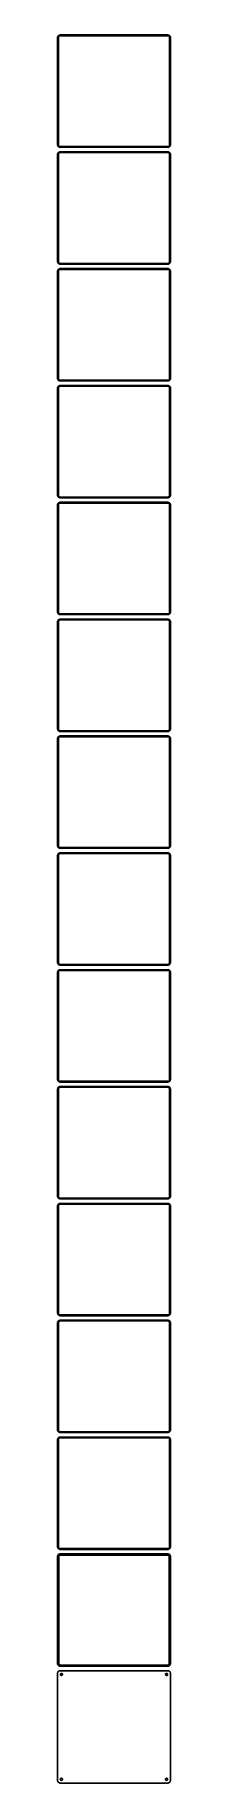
# Model space of a CAD drawing. Header units: metres. Extents: x -112 to 112, y 3398 to 6898.
import ezdxf

# ---------------------------------------------------------------- set-up
doc = ezdxf.new("R2010")
doc.units = ezdxf.units.M

msp = doc.modelspace()

# ---------------------------------------------------------------- linework, layer by layer
for p, q in [((-110.687, 6897.35), (-111.145, 6896.92)), ((-110.179, 6897.72), (-110.687, 6897.35)), ((-109.629, 6898.02), (-110.179, 6897.72)), ((-109.045, 6898.26), (-109.629, 6898.02)), ((-108.437, 6898.41), (-109.045, 6898.26)), ((-107.814, 6898.49), (-108.437, 6898.41)), ((107.814, 6898.49), (-107.814, 6898.49)), ((-107.75, 6896.93), (-107.251, 6896.99)), ((-107.251, 6896.99), (107.251, 6896.99)), ((107.251, 6896.99), (107.75, 6896.93)), ((108.437, 6898.41), (107.814, 6898.49)), ((109.045, 6898.26), (108.437, 6898.41)), ((109.629, 6898.02), (109.045, 6898.26)), ((110.179, 6897.72), (109.629, 6898.02)), ((110.687, 6897.35), (110.179, 6897.72)), ((111.145, 6896.92), (110.687, 6897.35)), ((-112.461, 6894.13), (-112.5, 6893.5)), ((-112.5, 6893.5), (-112.5, 6678.5)), ((-112.343, 6894.74), (-112.461, 6894.13)), ((-112.149, 6895.34), (-112.343, 6894.74)), ((-111.882, 6895.91), (-112.149, 6895.34)), ((-111.545, 6896.44), (-111.882, 6895.91)), ((-111.145, 6896.92), (-111.545, 6896.44)), ((-111, 6893), (-110.968, 6893.5)), ((-111, 6679), (-111, 6893)), ((-110.968, 6893.5), (-110.874, 6893.99)), ((-110.874, 6893.99), (-110.719, 6894.47)), ((-110.719, 6894.47), (-110.505, 6894.93)), ((-110.505, 6894.93), (-110.236, 6895.35)), ((-110.236, 6895.35), (-109.916, 6895.74)), ((-109.916, 6895.74), (-109.55, 6896.08)), ((-109.55, 6896.08), (-109.143, 6896.38)), ((-109.143, 6896.38), (-108.703, 6896.62)), ((-108.703, 6896.62), (-108.236, 6896.8)), ((-108.236, 6896.8), (-107.75, 6896.93)), ((107.75, 6896.93), (108.236, 6896.8)), ((108.236, 6896.8), (108.703, 6896.62)), ((108.703, 6896.62), (109.143, 6896.38)), ((109.143, 6896.38), (109.55, 6896.08)), ((109.55, 6896.08), (109.916, 6895.74)), ((109.916, 6895.74), (110.236, 6895.35)), ((110.236, 6895.35), (110.505, 6894.93)), ((110.505, 6894.93), (110.719, 6894.47)), ((110.719, 6894.47), (110.874, 6893.99)), ((110.874, 6893.99), (110.968, 6893.5)), ((110.968, 6893.5), (111, 6893)), ((111, 6893), (111, 6679)), ((111.545, 6896.44), (111.145, 6896.92)), ((111.882, 6895.91), (111.545, 6896.44)), ((112.149, 6895.34), (111.882, 6895.91)), ((112.343, 6894.74), (112.149, 6895.34)), ((112.461, 6894.13), (112.343, 6894.74)), ((112.5, 6893.5), (112.461, 6894.13)), ((112.5, 6678.5), (112.5, 6893.5)), ((-112.5, 6678.5), (-112.461, 6677.87)), ((-112.461, 6660.13), (-112.5, 6659.5)), ((-112.5, 6659.5), (-112.5, 6444.5)), ((-112.461, 6677.87), (-112.343, 6677.26)), ((-112.343, 6660.74), (-112.461, 6660.13)), ((-112.343, 6677.26), (-112.149, 6676.66)), ((-112.149, 6661.34), (-112.343, 6660.74)), ((-112.149, 6676.66), (-111.882, 6676.09)), ((-111.882, 6661.91), (-112.149, 6661.34)), ((-111.882, 6676.09), (-111.545, 6675.56)), ((-111.545, 6662.44), (-111.882, 6661.91)), ((-111.545, 6675.56), (-111.145, 6675.08)), ((-111.145, 6662.92), (-111.545, 6662.44)), ((-111.145, 6675.08), (-110.687, 6674.65)), ((-110.687, 6663.35), (-111.145, 6662.92)), ((-110.968, 6678.5), (-111, 6679)), ((-111, 6659), (-110.968, 6659.5)), ((-111, 6445), (-111, 6659)), ((-110.874, 6678.01), (-110.968, 6678.5)), ((-110.968, 6659.5), (-110.874, 6659.99)), ((-110.719, 6677.53), (-110.874, 6678.01)), ((-110.874, 6659.99), (-110.719, 6660.47)), ((-110.505, 6677.07), (-110.719, 6677.53)), ((-110.719, 6660.47), (-110.505, 6660.93)), ((-110.687, 6674.65), (-110.179, 6674.28)), ((-110.179, 6663.72), (-110.687, 6663.35)), ((-110.236, 6676.65), (-110.505, 6677.07)), ((-110.505, 6660.93), (-110.236, 6661.35)), ((-109.916, 6676.26), (-110.236, 6676.65)), ((-110.236, 6661.35), (-109.916, 6661.74)), ((-110.179, 6674.28), (-109.629, 6673.98)), ((-109.629, 6664.02), (-110.179, 6663.72)), ((-109.55, 6675.92), (-109.916, 6676.26)), ((-109.916, 6661.74), (-109.55, 6662.08)), ((-109.629, 6673.98), (-109.045, 6673.74)), ((-109.045, 6664.26), (-109.629, 6664.02)), ((-109.143, 6675.62), (-109.55, 6675.92)), ((-109.55, 6662.08), (-109.143, 6662.38)), ((-108.703, 6675.38), (-109.143, 6675.62)), ((-109.143, 6662.38), (-108.703, 6662.62)), ((-109.045, 6673.74), (-108.437, 6673.59)), ((-108.437, 6664.41), (-109.045, 6664.26)), ((-108.236, 6675.2), (-108.703, 6675.38)), ((-108.703, 6662.62), (-108.236, 6662.8)), ((-108.437, 6673.59), (-107.814, 6673.51)), ((-107.814, 6664.49), (-108.437, 6664.41)), ((-107.75, 6675.07), (-108.236, 6675.2)), ((-108.236, 6662.8), (-107.75, 6662.93)), ((-107.814, 6673.51), (107.814, 6673.51)), ((107.814, 6664.49), (-107.814, 6664.49)), ((-107.251, 6675.01), (-107.75, 6675.07)), ((-107.75, 6662.93), (-107.251, 6662.99)), ((107.251, 6675.01), (-107.251, 6675.01)), ((-107.251, 6662.99), (107.251, 6662.99)), ((107.75, 6675.07), (107.251, 6675.01)), ((107.251, 6662.99), (107.75, 6662.93)), ((108.236, 6675.2), (107.75, 6675.07)), ((107.75, 6662.93), (108.236, 6662.8)), ((107.814, 6673.51), (108.437, 6673.59)), ((108.437, 6664.41), (107.814, 6664.49)), ((108.703, 6675.38), (108.236, 6675.2)), ((108.236, 6662.8), (108.703, 6662.62)), ((108.437, 6673.59), (109.045, 6673.74)), ((109.045, 6664.26), (108.437, 6664.41)), ((109.143, 6675.62), (108.703, 6675.38)), ((108.703, 6662.62), (109.143, 6662.38)), ((109.045, 6673.74), (109.629, 6673.98)), ((109.629, 6664.02), (109.045, 6664.26)), ((109.55, 6675.92), (109.143, 6675.62)), ((109.143, 6662.38), (109.55, 6662.08)), ((109.916, 6676.26), (109.55, 6675.92)), ((109.55, 6662.08), (109.916, 6661.74)), ((109.629, 6673.98), (110.179, 6674.28)), ((110.179, 6663.72), (109.629, 6664.02)), ((110.236, 6676.65), (109.916, 6676.26)), ((109.916, 6661.74), (110.236, 6661.35)), ((110.179, 6674.28), (110.687, 6674.65)), ((110.687, 6663.35), (110.179, 6663.72)), ((110.505, 6677.07), (110.236, 6676.65)), ((110.236, 6661.35), (110.505, 6660.93)), ((110.719, 6677.53), (110.505, 6677.07)), ((110.505, 6660.93), (110.719, 6660.47)), ((110.687, 6674.65), (111.145, 6675.08)), ((111.145, 6662.92), (110.687, 6663.35)), ((110.874, 6678.01), (110.719, 6677.53)), ((110.719, 6660.47), (110.874, 6659.99)), ((110.968, 6678.5), (110.874, 6678.01)), ((110.874, 6659.99), (110.968, 6659.5)), ((111, 6679), (110.968, 6678.5)), ((110.968, 6659.5), (111, 6659)), ((111, 6659), (111, 6445)), ((111.145, 6675.08), (111.545, 6675.56)), ((111.545, 6662.44), (111.145, 6662.92)), ((111.545, 6675.56), (111.882, 6676.09)), ((111.882, 6661.91), (111.545, 6662.44)), ((111.882, 6676.09), (112.149, 6676.66)), ((112.149, 6661.34), (111.882, 6661.91)), ((112.149, 6676.66), (112.343, 6677.26)), ((112.343, 6660.74), (112.149, 6661.34)), ((112.343, 6677.26), (112.461, 6677.87)), ((112.461, 6660.13), (112.343, 6660.74)), ((112.461, 6677.87), (112.5, 6678.5)), ((112.5, 6659.5), (112.461, 6660.13)), ((112.5, 6444.5), (112.5, 6659.5)), ((-112.5, 6444.5), (-112.461, 6443.87)), ((-112.461, 6443.87), (-112.343, 6443.26)), ((-112.343, 6443.26), (-112.149, 6442.66)), ((-112.149, 6442.66), (-111.882, 6442.09)), ((-111.882, 6442.09), (-111.545, 6441.56)), ((-110.968, 6444.5), (-111, 6445)), ((-110.874, 6444.01), (-110.968, 6444.5)), ((-110.719, 6443.53), (-110.874, 6444.01)), ((-110.505, 6443.07), (-110.719, 6443.53)), ((-110.236, 6442.65), (-110.505, 6443.07)), ((-109.916, 6442.26), (-110.236, 6442.65)), ((-109.55, 6441.92), (-109.916, 6442.26)), ((-109.143, 6441.62), (-109.55, 6441.92)), ((109.55, 6441.92), (109.143, 6441.62)), ((109.916, 6442.26), (109.55, 6441.92)), ((110.236, 6442.65), (109.916, 6442.26)), ((110.505, 6443.07), (110.236, 6442.65)), ((110.719, 6443.53), (110.505, 6443.07)), ((110.874, 6444.01), (110.719, 6443.53)), ((110.968, 6444.5), (110.874, 6444.01)), ((111, 6445), (110.968, 6444.5)), ((111.545, 6441.56), (111.882, 6442.09)), ((111.882, 6442.09), (112.149, 6442.66)), ((112.149, 6442.66), (112.343, 6443.26)), ((112.343, 6443.26), (112.461, 6443.87)), ((112.461, 6443.87), (112.5, 6444.5)), ((-112.461, 6426.13), (-112.5, 6425.5)), ((-112.5, 6425.5), (-112.5, 6210.5)), ((-112.343, 6426.74), (-112.461, 6426.13)), ((-112.149, 6427.34), (-112.343, 6426.74)), ((-111.882, 6427.91), (-112.149, 6427.34)), ((-111.545, 6428.44), (-111.882, 6427.91)), ((-111.545, 6441.56), (-111.145, 6441.08)), ((-111.145, 6428.92), (-111.545, 6428.44)), ((-111.145, 6441.08), (-110.687, 6440.65)), ((-110.687, 6429.35), (-111.145, 6428.92)), ((-111, 6425), (-110.968, 6425.5)), ((-111, 6211), (-111, 6425)), ((-110.968, 6425.5), (-110.874, 6425.99)), ((-110.874, 6425.99), (-110.719, 6426.47)), ((-110.719, 6426.47), (-110.505, 6426.93)), ((-110.687, 6440.65), (-110.179, 6440.28)), ((-110.179, 6429.72), (-110.687, 6429.35)), ((-110.505, 6426.93), (-110.236, 6427.35)), ((-110.236, 6427.35), (-109.916, 6427.74)), ((-110.179, 6440.28), (-109.629, 6439.98)), ((-109.629, 6430.02), (-110.179, 6429.72)), ((-109.916, 6427.74), (-109.55, 6428.08)), ((-109.629, 6439.98), (-109.045, 6439.74)), ((-109.045, 6430.26), (-109.629, 6430.02)), ((-109.55, 6428.08), (-109.143, 6428.38)), ((-108.703, 6441.38), (-109.143, 6441.62)), ((-109.143, 6428.38), (-108.703, 6428.62)), ((-109.045, 6439.74), (-108.437, 6439.59)), ((-108.437, 6430.41), (-109.045, 6430.26)), ((-108.236, 6441.2), (-108.703, 6441.38)), ((-108.703, 6428.62), (-108.236, 6428.8)), ((-108.437, 6439.59), (-107.814, 6439.51)), ((-107.814, 6430.49), (-108.437, 6430.41)), ((-107.75, 6441.07), (-108.236, 6441.2)), ((-108.236, 6428.8), (-107.75, 6428.93)), ((-107.814, 6439.51), (107.814, 6439.51)), ((107.814, 6430.49), (-107.814, 6430.49)), ((-107.251, 6441.01), (-107.75, 6441.07)), ((-107.75, 6428.93), (-107.251, 6428.99)), ((107.251, 6441.01), (-107.251, 6441.01)), ((-107.251, 6428.99), (107.251, 6428.99)), ((107.75, 6441.07), (107.251, 6441.01)), ((107.251, 6428.99), (107.75, 6428.93)), ((108.236, 6441.2), (107.75, 6441.07)), ((107.75, 6428.93), (108.236, 6428.8)), ((107.814, 6439.51), (108.437, 6439.59)), ((108.437, 6430.41), (107.814, 6430.49)), ((108.703, 6441.38), (108.236, 6441.2)), ((108.236, 6428.8), (108.703, 6428.62)), ((108.437, 6439.59), (109.045, 6439.74)), ((109.045, 6430.26), (108.437, 6430.41)), ((109.143, 6441.62), (108.703, 6441.38)), ((108.703, 6428.62), (109.143, 6428.38)), ((109.045, 6439.74), (109.629, 6439.98)), ((109.629, 6430.02), (109.045, 6430.26)), ((109.143, 6428.38), (109.55, 6428.08)), ((109.55, 6428.08), (109.916, 6427.74)), ((109.629, 6439.98), (110.179, 6440.28)), ((110.179, 6429.72), (109.629, 6430.02)), ((109.916, 6427.74), (110.236, 6427.35)), ((110.179, 6440.28), (110.687, 6440.65)), ((110.687, 6429.35), (110.179, 6429.72)), ((110.236, 6427.35), (110.505, 6426.93)), ((110.505, 6426.93), (110.719, 6426.47)), ((110.687, 6440.65), (111.145, 6441.08)), ((111.145, 6428.92), (110.687, 6429.35)), ((110.719, 6426.47), (110.874, 6425.99)), ((110.874, 6425.99), (110.968, 6425.5)), ((110.968, 6425.5), (111, 6425)), ((111, 6425), (111, 6211)), ((111.145, 6441.08), (111.545, 6441.56)), ((111.545, 6428.44), (111.145, 6428.92)), ((111.882, 6427.91), (111.545, 6428.44)), ((112.149, 6427.34), (111.882, 6427.91)), ((112.343, 6426.74), (112.149, 6427.34)), ((112.461, 6426.13), (112.343, 6426.74)), ((112.5, 6425.5), (112.461, 6426.13)), ((112.5, 6210.5), (112.5, 6425.5)), ((-112.5, 6210.5), (-112.461, 6209.87)), ((-112.461, 6209.87), (-112.343, 6209.26)), ((-112.343, 6209.26), (-112.149, 6208.66)), ((-112.149, 6208.66), (-111.882, 6208.09)), ((-111.882, 6208.09), (-111.545, 6207.56)), ((-111.545, 6207.56), (-111.145, 6207.08)), ((-111.145, 6207.08), (-110.687, 6206.65)), ((-110.968, 6210.5), (-111, 6211)), ((-110.874, 6210.01), (-110.968, 6210.5)), ((-110.719, 6209.53), (-110.874, 6210.01)), ((-110.505, 6209.07), (-110.719, 6209.53)), ((-110.687, 6206.65), (-110.179, 6206.28)), ((-110.236, 6208.65), (-110.505, 6209.07)), ((-109.916, 6208.26), (-110.236, 6208.65)), ((-110.179, 6206.28), (-109.629, 6205.98)), ((-109.55, 6207.92), (-109.916, 6208.26)), ((-109.629, 6205.98), (-109.045, 6205.74)), ((-109.143, 6207.62), (-109.55, 6207.92)), ((-108.703, 6207.38), (-109.143, 6207.62)), ((-109.045, 6205.74), (-108.437, 6205.59)), ((-108.236, 6207.2), (-108.703, 6207.38)), ((-108.437, 6205.59), (-107.814, 6205.51)), ((-107.75, 6207.07), (-108.236, 6207.2)), ((-107.814, 6205.51), (107.814, 6205.51)), ((-107.251, 6207.01), (-107.75, 6207.07)), ((107.251, 6207.01), (-107.251, 6207.01)), ((107.75, 6207.07), (107.251, 6207.01)), ((108.236, 6207.2), (107.75, 6207.07)), ((107.814, 6205.51), (108.437, 6205.59)), ((108.703, 6207.38), (108.236, 6207.2)), ((108.437, 6205.59), (109.045, 6205.74)), ((109.143, 6207.62), (108.703, 6207.38)), ((109.045, 6205.74), (109.629, 6205.98)), ((109.55, 6207.92), (109.143, 6207.62)), ((109.916, 6208.26), (109.55, 6207.92)), ((109.629, 6205.98), (110.179, 6206.28)), ((110.236, 6208.65), (109.916, 6208.26)), ((110.179, 6206.28), (110.687, 6206.65)), ((110.505, 6209.07), (110.236, 6208.65)), ((110.719, 6209.53), (110.505, 6209.07)), ((110.687, 6206.65), (111.145, 6207.08)), ((110.874, 6210.01), (110.719, 6209.53)), ((110.968, 6210.5), (110.874, 6210.01)), ((111, 6211), (110.968, 6210.5)), ((111.145, 6207.08), (111.545, 6207.56)), ((111.545, 6207.56), (111.882, 6208.09)), ((111.882, 6208.09), (112.149, 6208.66)), ((112.149, 6208.66), (112.343, 6209.26)), ((112.343, 6209.26), (112.461, 6209.87)), ((112.461, 6209.87), (112.5, 6210.5)), ((-112.461, 6192.13), (-112.5, 6191.5)), ((-112.5, 6191.5), (-112.5, 5976.5)), ((-112.343, 6192.74), (-112.461, 6192.13)), ((-112.149, 6193.34), (-112.343, 6192.74)), ((-111.882, 6193.91), (-112.149, 6193.34)), ((-111.545, 6194.44), (-111.882, 6193.91)), ((-111.145, 6194.92), (-111.545, 6194.44)), ((-110.687, 6195.35), (-111.145, 6194.92)), ((-111, 6191), (-110.968, 6191.5)), ((-111, 5977), (-111, 6191)), ((-110.968, 6191.5), (-110.874, 6191.99)), ((-110.874, 6191.99), (-110.719, 6192.47)), ((-110.719, 6192.47), (-110.505, 6192.93)), ((-110.179, 6195.72), (-110.687, 6195.35)), ((-110.505, 6192.93), (-110.236, 6193.35)), ((-110.236, 6193.35), (-109.916, 6193.74)), ((-109.629, 6196.02), (-110.179, 6195.72)), ((-109.916, 6193.74), (-109.55, 6194.08)), ((-109.045, 6196.26), (-109.629, 6196.02)), ((-109.55, 6194.08), (-109.143, 6194.38)), ((-109.143, 6194.38), (-108.703, 6194.62)), ((-108.437, 6196.41), (-109.045, 6196.26)), ((-108.703, 6194.62), (-108.236, 6194.8)), ((-107.814, 6196.49), (-108.437, 6196.41)), ((-108.236, 6194.8), (-107.75, 6194.93)), ((107.814, 6196.49), (-107.814, 6196.49)), ((-107.75, 6194.93), (-107.251, 6194.99)), ((-107.251, 6194.99), (107.251, 6194.99)), ((107.251, 6194.99), (107.75, 6194.93)), ((107.75, 6194.93), (108.236, 6194.8)), ((108.437, 6196.41), (107.814, 6196.49)), ((108.236, 6194.8), (108.703, 6194.62)), ((109.045, 6196.26), (108.437, 6196.41)), ((108.703, 6194.62), (109.143, 6194.38)), ((109.629, 6196.02), (109.045, 6196.26)), ((109.143, 6194.38), (109.55, 6194.08)), ((109.55, 6194.08), (109.916, 6193.74)), ((110.179, 6195.72), (109.629, 6196.02)), ((109.916, 6193.74), (110.236, 6193.35)), ((110.687, 6195.35), (110.179, 6195.72)), ((110.236, 6193.35), (110.505, 6192.93)), ((110.505, 6192.93), (110.719, 6192.47)), ((111.145, 6194.92), (110.687, 6195.35)), ((110.719, 6192.47), (110.874, 6191.99)), ((110.874, 6191.99), (110.968, 6191.5)), ((110.968, 6191.5), (111, 6191)), ((111, 6191), (111, 5977)), ((111.545, 6194.44), (111.145, 6194.92)), ((111.882, 6193.91), (111.545, 6194.44)), ((112.149, 6193.34), (111.882, 6193.91)), ((112.343, 6192.74), (112.149, 6193.34)), ((112.461, 6192.13), (112.343, 6192.74)), ((112.5, 6191.5), (112.461, 6192.13)), ((112.5, 5976.5), (112.5, 6191.5)), ((-112.5, 5976.5), (-112.461, 5975.87)), ((-112.461, 5958.13), (-112.5, 5957.5)), ((-112.5, 5957.5), (-112.5, 5742.5)), ((-112.461, 5975.87), (-112.343, 5975.26)), ((-112.343, 5958.74), (-112.461, 5958.13)), ((-112.343, 5975.26), (-112.149, 5974.66)), ((-112.149, 5959.34), (-112.343, 5958.74)), ((-112.149, 5974.66), (-111.882, 5974.09)), ((-111.882, 5959.91), (-112.149, 5959.34)), ((-111.882, 5974.09), (-111.545, 5973.56)), ((-111.545, 5960.44), (-111.882, 5959.91)), ((-111.545, 5973.56), (-111.145, 5973.08)), ((-111.145, 5960.92), (-111.545, 5960.44)), ((-111.145, 5973.08), (-110.687, 5972.65)), ((-110.687, 5961.35), (-111.145, 5960.92)), ((-110.968, 5976.5), (-111, 5977)), ((-111, 5957), (-110.968, 5957.5)), ((-111, 5743), (-111, 5957)), ((-110.874, 5976.01), (-110.968, 5976.5)), ((-110.968, 5957.5), (-110.874, 5957.99)), ((-110.719, 5975.53), (-110.874, 5976.01)), ((-110.874, 5957.99), (-110.719, 5958.47)), ((-110.505, 5975.07), (-110.719, 5975.53)), ((-110.719, 5958.47), (-110.505, 5958.93)), ((-110.687, 5972.65), (-110.179, 5972.28)), ((-110.179, 5961.72), (-110.687, 5961.35)), ((-110.236, 5974.65), (-110.505, 5975.07)), ((-110.505, 5958.93), (-110.236, 5959.35)), ((-109.916, 5974.26), (-110.236, 5974.65)), ((-110.236, 5959.35), (-109.916, 5959.74)), ((-110.179, 5972.28), (-109.629, 5971.98)), ((-109.629, 5962.02), (-110.179, 5961.72)), ((-109.55, 5973.92), (-109.916, 5974.26)), ((-109.916, 5959.74), (-109.55, 5960.08)), ((-109.629, 5971.98), (-109.045, 5971.74)), ((-109.045, 5962.26), (-109.629, 5962.02)), ((-109.143, 5973.62), (-109.55, 5973.92)), ((-109.55, 5960.08), (-109.143, 5960.38)), ((-108.703, 5973.38), (-109.143, 5973.62)), ((-109.143, 5960.38), (-108.703, 5960.62)), ((-109.045, 5971.74), (-108.437, 5971.59)), ((-108.437, 5962.41), (-109.045, 5962.26)), ((-108.236, 5973.2), (-108.703, 5973.38)), ((-108.703, 5960.62), (-108.236, 5960.8)), ((-108.437, 5971.59), (-107.814, 5971.51)), ((-107.814, 5962.49), (-108.437, 5962.41)), ((-107.75, 5973.07), (-108.236, 5973.2)), ((-108.236, 5960.8), (-107.75, 5960.93)), ((-107.814, 5971.51), (107.814, 5971.51)), ((107.814, 5962.49), (-107.814, 5962.49)), ((-107.251, 5973.01), (-107.75, 5973.07)), ((-107.75, 5960.93), (-107.251, 5960.99)), ((107.251, 5973.01), (-107.251, 5973.01)), ((-107.251, 5960.99), (107.251, 5960.99)), ((107.75, 5973.07), (107.251, 5973.01)), ((107.251, 5960.99), (107.75, 5960.93)), ((108.236, 5973.2), (107.75, 5973.07)), ((107.75, 5960.93), (108.236, 5960.8)), ((107.814, 5971.51), (108.437, 5971.59)), ((108.437, 5962.41), (107.814, 5962.49)), ((108.703, 5973.38), (108.236, 5973.2)), ((108.236, 5960.8), (108.703, 5960.62)), ((108.437, 5971.59), (109.045, 5971.74)), ((109.045, 5962.26), (108.437, 5962.41)), ((109.143, 5973.62), (108.703, 5973.38)), ((108.703, 5960.62), (109.143, 5960.38)), ((109.045, 5971.74), (109.629, 5971.98)), ((109.629, 5962.02), (109.045, 5962.26)), ((109.55, 5973.92), (109.143, 5973.62)), ((109.143, 5960.38), (109.55, 5960.08)), ((109.916, 5974.26), (109.55, 5973.92)), ((109.55, 5960.08), (109.916, 5959.74)), ((109.629, 5971.98), (110.179, 5972.28)), ((110.179, 5961.72), (109.629, 5962.02)), ((110.236, 5974.65), (109.916, 5974.26)), ((109.916, 5959.74), (110.236, 5959.35)), ((110.179, 5972.28), (110.687, 5972.65)), ((110.687, 5961.35), (110.179, 5961.72)), ((110.505, 5975.07), (110.236, 5974.65)), ((110.236, 5959.35), (110.505, 5958.93)), ((110.719, 5975.53), (110.505, 5975.07)), ((110.505, 5958.93), (110.719, 5958.47)), ((110.687, 5972.65), (111.145, 5973.08)), ((111.145, 5960.92), (110.687, 5961.35)), ((110.874, 5976.01), (110.719, 5975.53)), ((110.719, 5958.47), (110.874, 5957.99)), ((110.968, 5976.5), (110.874, 5976.01)), ((110.874, 5957.99), (110.968, 5957.5)), ((111, 5977), (110.968, 5976.5)), ((110.968, 5957.5), (111, 5957)), ((111, 5957), (111, 5743)), ((111.145, 5973.08), (111.545, 5973.56)), ((111.545, 5960.44), (111.145, 5960.92)), ((111.545, 5973.56), (111.882, 5974.09)), ((111.882, 5959.91), (111.545, 5960.44)), ((111.882, 5974.09), (112.149, 5974.66)), ((112.149, 5959.34), (111.882, 5959.91)), ((112.149, 5974.66), (112.343, 5975.26)), ((112.343, 5958.74), (112.149, 5959.34)), ((112.343, 5975.26), (112.461, 5975.87)), ((112.461, 5958.13), (112.343, 5958.74)), ((112.461, 5975.87), (112.5, 5976.5)), ((112.5, 5957.5), (112.461, 5958.13)), ((112.5, 5742.5), (112.5, 5957.5)), ((-112.5, 5742.5), (-112.461, 5741.87)), ((-112.461, 5741.87), (-112.343, 5741.26)), ((-110.968, 5742.5), (-111, 5743)), ((-110.874, 5742.01), (-110.968, 5742.5)), ((-110.719, 5741.53), (-110.874, 5742.01)), ((110.874, 5742.01), (110.719, 5741.53)), ((110.968, 5742.5), (110.874, 5742.01)), ((111, 5743), (110.968, 5742.5)), ((112.343, 5741.26), (112.461, 5741.87)), ((112.461, 5741.87), (112.5, 5742.5)), ((-112.461, 5724.13), (-112.5, 5723.5)), ((-112.5, 5723.5), (-112.5, 5508.5)), ((-112.343, 5724.74), (-112.461, 5724.13)), ((-112.343, 5741.26), (-112.149, 5740.66)), ((-112.149, 5725.34), (-112.343, 5724.74)), ((-112.149, 5740.66), (-111.882, 5740.09)), ((-111.882, 5725.91), (-112.149, 5725.34)), ((-111.882, 5740.09), (-111.545, 5739.56)), ((-111.545, 5726.44), (-111.882, 5725.91)), ((-111.545, 5739.56), (-111.145, 5739.08)), ((-111.145, 5726.92), (-111.545, 5726.44)), ((-111.145, 5739.08), (-110.687, 5738.65)), ((-110.687, 5727.35), (-111.145, 5726.92)), ((-111, 5723), (-110.968, 5723.5)), ((-111, 5509), (-111, 5723)), ((-110.968, 5723.5), (-110.874, 5723.99)), ((-110.874, 5723.99), (-110.719, 5724.47)), ((-110.505, 5741.07), (-110.719, 5741.53)), ((-110.719, 5724.47), (-110.505, 5724.93)), ((-110.687, 5738.65), (-110.179, 5738.28)), ((-110.179, 5727.72), (-110.687, 5727.35)), ((-110.236, 5740.65), (-110.505, 5741.07)), ((-110.505, 5724.93), (-110.236, 5725.35)), ((-109.916, 5740.26), (-110.236, 5740.65)), ((-110.236, 5725.35), (-109.916, 5725.74)), ((-110.179, 5738.28), (-109.629, 5737.98)), ((-109.629, 5728.02), (-110.179, 5727.72)), ((-109.55, 5739.92), (-109.916, 5740.26)), ((-109.916, 5725.74), (-109.55, 5726.08)), ((-109.629, 5737.98), (-109.045, 5737.74)), ((-109.045, 5728.26), (-109.629, 5728.02)), ((-109.143, 5739.62), (-109.55, 5739.92)), ((-109.55, 5726.08), (-109.143, 5726.38)), ((-108.703, 5739.38), (-109.143, 5739.62)), ((-109.143, 5726.38), (-108.703, 5726.62)), ((-109.045, 5737.74), (-108.437, 5737.59)), ((-108.437, 5728.41), (-109.045, 5728.26)), ((-108.236, 5739.2), (-108.703, 5739.38)), ((-108.703, 5726.62), (-108.236, 5726.8)), ((-108.437, 5737.59), (-107.814, 5737.51)), ((-107.814, 5728.49), (-108.437, 5728.41)), ((-107.75, 5739.07), (-108.236, 5739.2)), ((-108.236, 5726.8), (-107.75, 5726.93)), ((-107.814, 5737.51), (107.814, 5737.51)), ((107.814, 5728.49), (-107.814, 5728.49)), ((-107.251, 5739.01), (-107.75, 5739.07)), ((-107.75, 5726.93), (-107.251, 5726.99)), ((107.251, 5739.01), (-107.251, 5739.01)), ((-107.251, 5726.99), (107.251, 5726.99)), ((107.75, 5739.07), (107.251, 5739.01)), ((107.251, 5726.99), (107.75, 5726.93)), ((108.236, 5739.2), (107.75, 5739.07)), ((107.75, 5726.93), (108.236, 5726.8)), ((107.814, 5737.51), (108.437, 5737.59)), ((108.437, 5728.41), (107.814, 5728.49)), ((108.703, 5739.38), (108.236, 5739.2)), ((108.236, 5726.8), (108.703, 5726.62)), ((108.437, 5737.59), (109.045, 5737.74)), ((109.045, 5728.26), (108.437, 5728.41)), ((109.143, 5739.62), (108.703, 5739.38)), ((108.703, 5726.62), (109.143, 5726.38)), ((109.045, 5737.74), (109.629, 5737.98)), ((109.629, 5728.02), (109.045, 5728.26)), ((109.55, 5739.92), (109.143, 5739.62)), ((109.143, 5726.38), (109.55, 5726.08)), ((109.916, 5740.26), (109.55, 5739.92)), ((109.55, 5726.08), (109.916, 5725.74)), ((109.629, 5737.98), (110.179, 5738.28)), ((110.179, 5727.72), (109.629, 5728.02)), ((110.236, 5740.65), (109.916, 5740.26)), ((109.916, 5725.74), (110.236, 5725.35)), ((110.179, 5738.28), (110.687, 5738.65)), ((110.687, 5727.35), (110.179, 5727.72)), ((110.505, 5741.07), (110.236, 5740.65)), ((110.236, 5725.35), (110.505, 5724.93)), ((110.719, 5741.53), (110.505, 5741.07)), ((110.505, 5724.93), (110.719, 5724.47)), ((110.687, 5738.65), (111.145, 5739.08)), ((111.145, 5726.92), (110.687, 5727.35)), ((110.719, 5724.47), (110.874, 5723.99)), ((110.874, 5723.99), (110.968, 5723.5)), ((110.968, 5723.5), (111, 5723)), ((111, 5723), (111, 5509)), ((111.145, 5739.08), (111.545, 5739.56)), ((111.545, 5726.44), (111.145, 5726.92)), ((111.545, 5739.56), (111.882, 5740.09)), ((111.882, 5725.91), (111.545, 5726.44)), ((111.882, 5740.09), (112.149, 5740.66)), ((112.149, 5725.34), (111.882, 5725.91)), ((112.149, 5740.66), (112.343, 5741.26)), ((112.343, 5724.74), (112.149, 5725.34)), ((112.461, 5724.13), (112.343, 5724.74)), ((112.5, 5723.5), (112.461, 5724.13)), ((112.5, 5508.5), (112.5, 5723.5)), ((-112.5, 5508.5), (-112.461, 5507.87)), ((-112.461, 5507.87), (-112.343, 5507.26)), ((-112.343, 5507.26), (-112.149, 5506.66)), ((-112.149, 5506.66), (-111.882, 5506.09)), ((-111.882, 5506.09), (-111.545, 5505.56)), ((-111.545, 5505.56), (-111.145, 5505.08)), ((-111.145, 5505.08), (-110.687, 5504.65)), ((-110.968, 5508.5), (-111, 5509)), ((-110.874, 5508.01), (-110.968, 5508.5)), ((-110.719, 5507.53), (-110.874, 5508.01)), ((-110.505, 5507.07), (-110.719, 5507.53)), ((-110.687, 5504.65), (-110.179, 5504.28)), ((-110.236, 5506.65), (-110.505, 5507.07)), ((-109.916, 5506.26), (-110.236, 5506.65)), ((-110.179, 5504.28), (-109.629, 5503.98)), ((-109.55, 5505.92), (-109.916, 5506.26)), ((-109.629, 5503.98), (-109.045, 5503.74)), ((-109.143, 5505.62), (-109.55, 5505.92)), ((-108.703, 5505.38), (-109.143, 5505.62)), ((-109.045, 5503.74), (-108.437, 5503.59)), ((-108.236, 5505.2), (-108.703, 5505.38)), ((-108.437, 5503.59), (-107.814, 5503.51)), ((-107.75, 5505.07), (-108.236, 5505.2)), ((-107.814, 5503.51), (107.814, 5503.51)), ((-107.251, 5505.01), (-107.75, 5505.07)), ((107.251, 5505.01), (-107.251, 5505.01)), ((107.75, 5505.07), (107.251, 5505.01)), ((108.236, 5505.2), (107.75, 5505.07)), ((107.814, 5503.51), (108.437, 5503.59)), ((108.703, 5505.38), (108.236, 5505.2)), ((108.437, 5503.59), (109.045, 5503.74)), ((109.143, 5505.62), (108.703, 5505.38)), ((109.045, 5503.74), (109.629, 5503.98)), ((109.55, 5505.92), (109.143, 5505.62)), ((109.916, 5506.26), (109.55, 5505.92)), ((109.629, 5503.98), (110.179, 5504.28)), ((110.236, 5506.65), (109.916, 5506.26)), ((110.179, 5504.28), (110.687, 5504.65)), ((110.505, 5507.07), (110.236, 5506.65)), ((110.719, 5507.53), (110.505, 5507.07)), ((110.687, 5504.65), (111.145, 5505.08)), ((110.874, 5508.01), (110.719, 5507.53)), ((110.968, 5508.5), (110.874, 5508.01)), ((111, 5509), (110.968, 5508.5)), ((111.145, 5505.08), (111.545, 5505.56)), ((111.545, 5505.56), (111.882, 5506.09)), ((111.882, 5506.09), (112.149, 5506.66)), ((112.149, 5506.66), (112.343, 5507.26)), ((112.343, 5507.26), (112.461, 5507.87)), ((112.461, 5507.87), (112.5, 5508.5)), ((-112.461, 5490.13), (-112.5, 5489.5)), ((-112.5, 5489.5), (-112.5, 5274.5)), ((-112.343, 5490.74), (-112.461, 5490.13)), ((-112.149, 5491.34), (-112.343, 5490.74)), ((-111.882, 5491.91), (-112.149, 5491.34)), ((-111.545, 5492.44), (-111.882, 5491.91)), ((-111.145, 5492.92), (-111.545, 5492.44)), ((-110.687, 5493.35), (-111.145, 5492.92)), ((-111, 5489), (-110.968, 5489.5)), ((-111, 5275), (-111, 5489)), ((-110.968, 5489.5), (-110.874, 5489.99)), ((-110.874, 5489.99), (-110.719, 5490.47)), ((-110.719, 5490.47), (-110.505, 5490.93)), ((-110.179, 5493.72), (-110.687, 5493.35)), ((-110.505, 5490.93), (-110.236, 5491.35)), ((-110.236, 5491.35), (-109.916, 5491.74)), ((-109.629, 5494.02), (-110.179, 5493.72)), ((-109.916, 5491.74), (-109.55, 5492.08)), ((-109.045, 5494.26), (-109.629, 5494.02)), ((-109.55, 5492.08), (-109.143, 5492.38)), ((-109.143, 5492.38), (-108.703, 5492.62)), ((-108.437, 5494.41), (-109.045, 5494.26)), ((-108.703, 5492.62), (-108.236, 5492.8)), ((-107.814, 5494.49), (-108.437, 5494.41)), ((-108.236, 5492.8), (-107.75, 5492.93)), ((107.814, 5494.49), (-107.814, 5494.49)), ((-107.75, 5492.93), (-107.251, 5492.99)), ((-107.251, 5492.99), (107.251, 5492.99)), ((107.251, 5492.99), (107.75, 5492.93)), ((107.75, 5492.93), (108.236, 5492.8)), ((108.437, 5494.41), (107.814, 5494.49)), ((108.236, 5492.8), (108.703, 5492.62)), ((109.045, 5494.26), (108.437, 5494.41)), ((108.703, 5492.62), (109.143, 5492.38)), ((109.629, 5494.02), (109.045, 5494.26)), ((109.143, 5492.38), (109.55, 5492.08)), ((109.55, 5492.08), (109.916, 5491.74)), ((110.179, 5493.72), (109.629, 5494.02)), ((109.916, 5491.74), (110.236, 5491.35)), ((110.687, 5493.35), (110.179, 5493.72)), ((110.236, 5491.35), (110.505, 5490.93)), ((110.505, 5490.93), (110.719, 5490.47)), ((111.145, 5492.92), (110.687, 5493.35)), ((110.719, 5490.47), (110.874, 5489.99)), ((110.874, 5489.99), (110.968, 5489.5)), ((110.968, 5489.5), (111, 5489)), ((111, 5489), (111, 5275)), ((111.545, 5492.44), (111.145, 5492.92)), ((111.882, 5491.91), (111.545, 5492.44)), ((112.149, 5491.34), (111.882, 5491.91)), ((112.343, 5490.74), (112.149, 5491.34)), ((112.461, 5490.13), (112.343, 5490.74)), ((112.5, 5489.5), (112.461, 5490.13)), ((112.5, 5274.5), (112.5, 5489.5)), ((-112.5, 5274.5), (-112.461, 5273.87)), ((-112.461, 5256.13), (-112.5, 5255.5)), ((-112.5, 5255.5), (-112.5, 5040.5)), ((-112.461, 5273.87), (-112.343, 5273.26)), ((-112.343, 5256.74), (-112.461, 5256.13)), ((-112.343, 5273.26), (-112.149, 5272.66)), ((-112.149, 5257.34), (-112.343, 5256.74)), ((-112.149, 5272.66), (-111.882, 5272.09)), ((-111.882, 5257.91), (-112.149, 5257.34)), ((-111.882, 5272.09), (-111.545, 5271.56)), ((-111.545, 5258.44), (-111.882, 5257.91)), ((-111.545, 5271.56), (-111.145, 5271.08)), ((-111.145, 5258.92), (-111.545, 5258.44)), ((-111.145, 5271.08), (-110.687, 5270.65)), ((-110.687, 5259.35), (-111.145, 5258.92)), ((-110.968, 5274.5), (-111, 5275)), ((-111, 5255), (-110.968, 5255.5)), ((-111, 5041), (-111, 5255)), ((-110.874, 5274.01), (-110.968, 5274.5)), ((-110.968, 5255.5), (-110.874, 5255.99)), ((-110.719, 5273.53), (-110.874, 5274.01)), ((-110.874, 5255.99), (-110.719, 5256.47)), ((-110.505, 5273.07), (-110.719, 5273.53)), ((-110.719, 5256.47), (-110.505, 5256.93)), ((-110.687, 5270.65), (-110.179, 5270.28)), ((-110.179, 5259.72), (-110.687, 5259.35)), ((-110.236, 5272.65), (-110.505, 5273.07)), ((-110.505, 5256.93), (-110.236, 5257.35)), ((-109.916, 5272.26), (-110.236, 5272.65)), ((-110.236, 5257.35), (-109.916, 5257.74)), ((-110.179, 5270.28), (-109.629, 5269.98)), ((-109.629, 5260.02), (-110.179, 5259.72)), ((-109.55, 5271.92), (-109.916, 5272.26)), ((-109.916, 5257.74), (-109.55, 5258.08)), ((-109.629, 5269.98), (-109.045, 5269.74)), ((-109.045, 5260.26), (-109.629, 5260.02)), ((-109.143, 5271.62), (-109.55, 5271.92)), ((-109.55, 5258.08), (-109.143, 5258.38)), ((-108.703, 5271.38), (-109.143, 5271.62)), ((-109.143, 5258.38), (-108.703, 5258.62)), ((-109.045, 5269.74), (-108.437, 5269.59)), ((-108.437, 5260.41), (-109.045, 5260.26)), ((-108.236, 5271.2), (-108.703, 5271.38)), ((-108.703, 5258.62), (-108.236, 5258.8)), ((-108.437, 5269.59), (-107.814, 5269.51)), ((-107.814, 5260.49), (-108.437, 5260.41)), ((-107.75, 5271.07), (-108.236, 5271.2)), ((-108.236, 5258.8), (-107.75, 5258.93)), ((-107.814, 5269.51), (107.814, 5269.51)), ((107.814, 5260.49), (-107.814, 5260.49)), ((-107.251, 5271.01), (-107.75, 5271.07)), ((-107.75, 5258.93), (-107.251, 5258.99)), ((107.251, 5271.01), (-107.251, 5271.01)), ((-107.251, 5258.99), (107.251, 5258.99)), ((107.75, 5271.07), (107.251, 5271.01)), ((107.251, 5258.99), (107.75, 5258.93)), ((108.236, 5271.2), (107.75, 5271.07)), ((107.75, 5258.93), (108.236, 5258.8)), ((107.814, 5269.51), (108.437, 5269.59)), ((108.437, 5260.41), (107.814, 5260.49)), ((108.703, 5271.38), (108.236, 5271.2)), ((108.236, 5258.8), (108.703, 5258.62)), ((108.437, 5269.59), (109.045, 5269.74)), ((109.045, 5260.26), (108.437, 5260.41)), ((109.143, 5271.62), (108.703, 5271.38)), ((108.703, 5258.62), (109.143, 5258.38)), ((109.045, 5269.74), (109.629, 5269.98)), ((109.629, 5260.02), (109.045, 5260.26)), ((109.55, 5271.92), (109.143, 5271.62)), ((109.143, 5258.38), (109.55, 5258.08)), ((109.916, 5272.26), (109.55, 5271.92)), ((109.55, 5258.08), (109.916, 5257.74)), ((109.629, 5269.98), (110.179, 5270.28)), ((110.179, 5259.72), (109.629, 5260.02)), ((110.236, 5272.65), (109.916, 5272.26)), ((109.916, 5257.74), (110.236, 5257.35)), ((110.179, 5270.28), (110.687, 5270.65)), ((110.687, 5259.35), (110.179, 5259.72)), ((110.505, 5273.07), (110.236, 5272.65)), ((110.236, 5257.35), (110.505, 5256.93)), ((110.719, 5273.53), (110.505, 5273.07)), ((110.505, 5256.93), (110.719, 5256.47)), ((110.687, 5270.65), (111.145, 5271.08)), ((111.145, 5258.92), (110.687, 5259.35)), ((110.874, 5274.01), (110.719, 5273.53)), ((110.719, 5256.47), (110.874, 5255.99)), ((110.968, 5274.5), (110.874, 5274.01)), ((110.874, 5255.99), (110.968, 5255.5)), ((111, 5275), (110.968, 5274.5)), ((110.968, 5255.5), (111, 5255)), ((111, 5255), (111, 5041)), ((111.145, 5271.08), (111.545, 5271.56)), ((111.545, 5258.44), (111.145, 5258.92)), ((111.545, 5271.56), (111.882, 5272.09)), ((111.882, 5257.91), (111.545, 5258.44)), ((111.882, 5272.09), (112.149, 5272.66)), ((112.149, 5257.34), (111.882, 5257.91)), ((112.149, 5272.66), (112.343, 5273.26)), ((112.343, 5256.74), (112.149, 5257.34)), ((112.343, 5273.26), (112.461, 5273.87)), ((112.461, 5256.13), (112.343, 5256.74)), ((112.461, 5273.87), (112.5, 5274.5)), ((112.5, 5255.5), (112.461, 5256.13)), ((112.5, 5040.5), (112.5, 5255.5)), ((-112.5, 5040.5), (-112.461, 5039.87)), ((-112.461, 5022.13), (-112.5, 5021.5)), ((-112.5, 5021.5), (-112.5, 4806.5)), ((-112.461, 5039.87), (-112.343, 5039.26)), ((-112.343, 5022.74), (-112.461, 5022.13)), ((-112.343, 5039.26), (-112.149, 5038.66)), ((-112.149, 5023.34), (-112.343, 5022.74)), ((-112.149, 5038.66), (-111.882, 5038.09)), ((-111.882, 5023.91), (-112.149, 5023.34)), ((-111.882, 5038.09), (-111.545, 5037.56)), ((-111.545, 5024.44), (-111.882, 5023.91)), ((-111.545, 5037.56), (-111.145, 5037.08)), ((-111.145, 5024.92), (-111.545, 5024.44)), ((-111.145, 5037.08), (-110.687, 5036.65)), ((-110.687, 5025.35), (-111.145, 5024.92)), ((-110.968, 5040.5), (-111, 5041)), ((-111, 5021), (-110.968, 5021.5)), ((-111, 4807), (-111, 5021)), ((-110.874, 5040.01), (-110.968, 5040.5)), ((-110.968, 5021.5), (-110.874, 5021.99)), ((-110.719, 5039.53), (-110.874, 5040.01)), ((-110.874, 5021.99), (-110.719, 5022.47)), ((-110.505, 5039.07), (-110.719, 5039.53)), ((-110.719, 5022.47), (-110.505, 5022.93)), ((-110.687, 5036.65), (-110.179, 5036.28)), ((-110.179, 5025.72), (-110.687, 5025.35)), ((-110.236, 5038.65), (-110.505, 5039.07)), ((-110.505, 5022.93), (-110.236, 5023.35)), ((-109.916, 5038.26), (-110.236, 5038.65)), ((-110.236, 5023.35), (-109.916, 5023.74)), ((-110.179, 5036.28), (-109.629, 5035.98)), ((-109.629, 5026.02), (-110.179, 5025.72)), ((-109.55, 5037.92), (-109.916, 5038.26)), ((-109.916, 5023.74), (-109.55, 5024.08)), ((-109.629, 5035.98), (-109.045, 5035.74)), ((-109.045, 5026.26), (-109.629, 5026.02)), ((-109.143, 5037.62), (-109.55, 5037.92)), ((-109.55, 5024.08), (-109.143, 5024.38)), ((-108.703, 5037.38), (-109.143, 5037.62)), ((-109.143, 5024.38), (-108.703, 5024.62)), ((-109.045, 5035.74), (-108.437, 5035.59)), ((-108.437, 5026.41), (-109.045, 5026.26)), ((-108.236, 5037.2), (-108.703, 5037.38)), ((-108.703, 5024.62), (-108.236, 5024.8)), ((-108.437, 5035.59), (-107.814, 5035.51)), ((-107.814, 5026.49), (-108.437, 5026.41)), ((-107.75, 5037.07), (-108.236, 5037.2)), ((-108.236, 5024.8), (-107.75, 5024.93)), ((-107.814, 5035.51), (107.814, 5035.51)), ((107.814, 5026.49), (-107.814, 5026.49)), ((-107.251, 5037.01), (-107.75, 5037.07)), ((-107.75, 5024.93), (-107.251, 5024.99)), ((107.251, 5037.01), (-107.251, 5037.01)), ((-107.251, 5024.99), (107.251, 5024.99)), ((107.75, 5037.07), (107.251, 5037.01)), ((107.251, 5024.99), (107.75, 5024.93)), ((108.236, 5037.2), (107.75, 5037.07)), ((107.75, 5024.93), (108.236, 5024.8)), ((107.814, 5035.51), (108.437, 5035.59)), ((108.437, 5026.41), (107.814, 5026.49)), ((108.703, 5037.38), (108.236, 5037.2)), ((108.236, 5024.8), (108.703, 5024.62)), ((108.437, 5035.59), (109.045, 5035.74)), ((109.045, 5026.26), (108.437, 5026.41)), ((109.143, 5037.62), (108.703, 5037.38)), ((108.703, 5024.62), (109.143, 5024.38)), ((109.045, 5035.74), (109.629, 5035.98)), ((109.629, 5026.02), (109.045, 5026.26)), ((109.55, 5037.92), (109.143, 5037.62)), ((109.143, 5024.38), (109.55, 5024.08)), ((109.916, 5038.26), (109.55, 5037.92)), ((109.55, 5024.08), (109.916, 5023.74)), ((109.629, 5035.98), (110.179, 5036.28)), ((110.179, 5025.72), (109.629, 5026.02)), ((110.236, 5038.65), (109.916, 5038.26)), ((109.916, 5023.74), (110.236, 5023.35)), ((110.179, 5036.28), (110.687, 5036.65)), ((110.687, 5025.35), (110.179, 5025.72)), ((110.505, 5039.07), (110.236, 5038.65)), ((110.236, 5023.35), (110.505, 5022.93)), ((110.719, 5039.53), (110.505, 5039.07)), ((110.505, 5022.93), (110.719, 5022.47)), ((110.687, 5036.65), (111.145, 5037.08)), ((111.145, 5024.92), (110.687, 5025.35)), ((110.874, 5040.01), (110.719, 5039.53)), ((110.719, 5022.47), (110.874, 5021.99)), ((110.968, 5040.5), (110.874, 5040.01)), ((110.874, 5021.99), (110.968, 5021.5)), ((111, 5041), (110.968, 5040.5)), ((110.968, 5021.5), (111, 5021)), ((111, 5021), (111, 4807)), ((111.145, 5037.08), (111.545, 5037.56)), ((111.545, 5024.44), (111.145, 5024.92)), ((111.545, 5037.56), (111.882, 5038.09)), ((111.882, 5023.91), (111.545, 5024.44)), ((111.882, 5038.09), (112.149, 5038.66)), ((112.149, 5023.34), (111.882, 5023.91)), ((112.149, 5038.66), (112.343, 5039.26)), ((112.343, 5022.74), (112.149, 5023.34)), ((112.343, 5039.26), (112.461, 5039.87)), ((112.461, 5022.13), (112.343, 5022.74)), ((112.461, 5039.87), (112.5, 5040.5)), ((112.5, 5021.5), (112.461, 5022.13)), ((112.5, 4806.5), (112.5, 5021.5)), ((-112.5, 4806.5), (-112.461, 4805.87)), ((-112.461, 4805.87), (-112.343, 4805.26)), ((-112.343, 4805.26), (-112.149, 4804.66)), ((-112.149, 4804.66), (-111.882, 4804.09)), ((-111.882, 4804.09), (-111.545, 4803.56)), ((-111.545, 4803.56), (-111.145, 4803.08)), ((-111.145, 4803.08), (-110.687, 4802.65)), ((-110.968, 4806.5), (-111, 4807)), ((-110.874, 4806.01), (-110.968, 4806.5)), ((-110.719, 4805.53), (-110.874, 4806.01)), ((-110.505, 4805.07), (-110.719, 4805.53)), ((-110.687, 4802.65), (-110.179, 4802.28)), ((-110.236, 4804.65), (-110.505, 4805.07)), ((-109.916, 4804.26), (-110.236, 4804.65)), ((-110.179, 4802.28), (-109.629, 4801.98)), ((-109.55, 4803.92), (-109.916, 4804.26)), ((-109.629, 4801.98), (-109.045, 4801.74)), ((-109.143, 4803.62), (-109.55, 4803.92)), ((-108.703, 4803.38), (-109.143, 4803.62)), ((-109.045, 4801.74), (-108.437, 4801.59)), ((-108.236, 4803.2), (-108.703, 4803.38)), ((-108.437, 4801.59), (-107.814, 4801.51)), ((-107.75, 4803.07), (-108.236, 4803.2)), ((-107.814, 4801.51), (107.814, 4801.51)), ((-107.251, 4803.01), (-107.75, 4803.07)), ((107.251, 4803.01), (-107.251, 4803.01)), ((107.75, 4803.07), (107.251, 4803.01)), ((108.236, 4803.2), (107.75, 4803.07)), ((107.814, 4801.51), (108.437, 4801.59)), ((108.703, 4803.38), (108.236, 4803.2)), ((108.437, 4801.59), (109.045, 4801.74)), ((109.143, 4803.62), (108.703, 4803.38)), ((109.045, 4801.74), (109.629, 4801.98)), ((109.55, 4803.92), (109.143, 4803.62)), ((109.916, 4804.26), (109.55, 4803.92)), ((109.629, 4801.98), (110.179, 4802.28)), ((110.236, 4804.65), (109.916, 4804.26)), ((110.179, 4802.28), (110.687, 4802.65)), ((110.505, 4805.07), (110.236, 4804.65)), ((110.719, 4805.53), (110.505, 4805.07)), ((110.687, 4802.65), (111.145, 4803.08)), ((110.874, 4806.01), (110.719, 4805.53)), ((110.968, 4806.5), (110.874, 4806.01)), ((111, 4807), (110.968, 4806.5)), ((111.145, 4803.08), (111.545, 4803.56)), ((111.545, 4803.56), (111.882, 4804.09)), ((111.882, 4804.09), (112.149, 4804.66)), ((112.149, 4804.66), (112.343, 4805.26)), ((112.343, 4805.26), (112.461, 4805.87)), ((112.461, 4805.87), (112.5, 4806.5)), ((-112.461, 4788.13), (-112.5, 4787.5)), ((-112.5, 4787.5), (-112.5, 4572.5)), ((-112.343, 4788.74), (-112.461, 4788.13)), ((-112.149, 4789.34), (-112.343, 4788.74)), ((-111.882, 4789.91), (-112.149, 4789.34)), ((-111.545, 4790.44), (-111.882, 4789.91)), ((-111.145, 4790.92), (-111.545, 4790.44)), ((-110.687, 4791.35), (-111.145, 4790.92)), ((-111, 4787), (-110.968, 4787.5)), ((-111, 4573), (-111, 4787)), ((-110.968, 4787.5), (-110.874, 4787.99)), ((-110.874, 4787.99), (-110.719, 4788.47)), ((-110.719, 4788.47), (-110.505, 4788.93)), ((-110.179, 4791.72), (-110.687, 4791.35)), ((-110.505, 4788.93), (-110.236, 4789.35)), ((-110.236, 4789.35), (-109.916, 4789.74)), ((-109.629, 4792.02), (-110.179, 4791.72)), ((-109.916, 4789.74), (-109.55, 4790.08)), ((-109.045, 4792.26), (-109.629, 4792.02)), ((-109.55, 4790.08), (-109.143, 4790.38)), ((-109.143, 4790.38), (-108.703, 4790.62)), ((-108.437, 4792.41), (-109.045, 4792.26)), ((-108.703, 4790.62), (-108.236, 4790.8)), ((-107.814, 4792.49), (-108.437, 4792.41)), ((-108.236, 4790.8), (-107.75, 4790.93)), ((107.814, 4792.49), (-107.814, 4792.49)), ((-107.75, 4790.93), (-107.251, 4790.99)), ((-107.251, 4790.99), (107.251, 4790.99)), ((107.251, 4790.99), (107.75, 4790.93)), ((107.75, 4790.93), (108.236, 4790.8)), ((108.437, 4792.41), (107.814, 4792.49)), ((108.236, 4790.8), (108.703, 4790.62)), ((109.045, 4792.26), (108.437, 4792.41)), ((108.703, 4790.62), (109.143, 4790.38)), ((109.629, 4792.02), (109.045, 4792.26)), ((109.143, 4790.38), (109.55, 4790.08)), ((109.55, 4790.08), (109.916, 4789.74)), ((110.179, 4791.72), (109.629, 4792.02)), ((109.916, 4789.74), (110.236, 4789.35)), ((110.687, 4791.35), (110.179, 4791.72)), ((110.236, 4789.35), (110.505, 4788.93)), ((110.505, 4788.93), (110.719, 4788.47)), ((111.145, 4790.92), (110.687, 4791.35)), ((110.719, 4788.47), (110.874, 4787.99)), ((110.874, 4787.99), (110.968, 4787.5)), ((110.968, 4787.5), (111, 4787)), ((111, 4787), (111, 4573)), ((111.545, 4790.44), (111.145, 4790.92)), ((111.882, 4789.91), (111.545, 4790.44)), ((112.149, 4789.34), (111.882, 4789.91)), ((112.343, 4788.74), (112.149, 4789.34)), ((112.461, 4788.13), (112.343, 4788.74)), ((112.5, 4787.5), (112.461, 4788.13)), ((112.5, 4572.5), (112.5, 4787.5)), ((-112.5, 4572.5), (-112.461, 4571.87)), ((-112.461, 4554.13), (-112.5, 4553.5)), ((-112.5, 4553.5), (-112.5, 4338.5)), ((-112.461, 4571.87), (-112.343, 4571.26)), ((-112.343, 4554.74), (-112.461, 4554.13)), ((-112.343, 4571.26), (-112.149, 4570.66)), ((-112.149, 4555.34), (-112.343, 4554.74)), ((-112.149, 4570.66), (-111.882, 4570.09)), ((-111.882, 4555.91), (-112.149, 4555.34)), ((-111.882, 4570.09), (-111.545, 4569.56)), ((-111.545, 4556.44), (-111.882, 4555.91)), ((-111.545, 4569.56), (-111.145, 4569.08)), ((-111.145, 4556.92), (-111.545, 4556.44)), ((-111.145, 4569.08), (-110.687, 4568.65)), ((-110.687, 4557.35), (-111.145, 4556.92)), ((-110.968, 4572.5), (-111, 4573)), ((-111, 4553), (-110.968, 4553.5)), ((-111, 4339), (-111, 4553)), ((-110.874, 4572.01), (-110.968, 4572.5)), ((-110.968, 4553.5), (-110.874, 4553.99)), ((-110.719, 4571.53), (-110.874, 4572.01)), ((-110.874, 4553.99), (-110.719, 4554.47)), ((-110.505, 4571.07), (-110.719, 4571.53)), ((-110.719, 4554.47), (-110.505, 4554.93)), ((-110.687, 4568.65), (-110.179, 4568.28)), ((-110.179, 4557.72), (-110.687, 4557.35)), ((-110.236, 4570.65), (-110.505, 4571.07)), ((-110.505, 4554.93), (-110.236, 4555.35)), ((-109.916, 4570.26), (-110.236, 4570.65)), ((-110.236, 4555.35), (-109.916, 4555.74)), ((-110.179, 4568.28), (-109.629, 4567.98)), ((-109.629, 4558.02), (-110.179, 4557.72)), ((-109.55, 4569.92), (-109.916, 4570.26)), ((-109.916, 4555.74), (-109.55, 4556.08)), ((-109.629, 4567.98), (-109.045, 4567.74)), ((-109.045, 4558.26), (-109.629, 4558.02)), ((-109.143, 4569.62), (-109.55, 4569.92)), ((-109.55, 4556.08), (-109.143, 4556.38)), ((-108.703, 4569.38), (-109.143, 4569.62)), ((-109.143, 4556.38), (-108.703, 4556.62)), ((-109.045, 4567.74), (-108.437, 4567.59)), ((-108.437, 4558.41), (-109.045, 4558.26)), ((-108.236, 4569.2), (-108.703, 4569.38)), ((-108.703, 4556.62), (-108.236, 4556.8)), ((-108.437, 4567.59), (-107.814, 4567.51)), ((-107.814, 4558.49), (-108.437, 4558.41)), ((-107.75, 4569.07), (-108.236, 4569.2)), ((-108.236, 4556.8), (-107.75, 4556.93)), ((-107.814, 4567.51), (107.814, 4567.51)), ((107.814, 4558.49), (-107.814, 4558.49)), ((-107.251, 4569.01), (-107.75, 4569.07)), ((-107.75, 4556.93), (-107.251, 4556.99)), ((107.251, 4569.01), (-107.251, 4569.01)), ((-107.251, 4556.99), (107.251, 4556.99)), ((107.75, 4569.07), (107.251, 4569.01)), ((107.251, 4556.99), (107.75, 4556.93)), ((108.236, 4569.2), (107.75, 4569.07)), ((107.75, 4556.93), (108.236, 4556.8)), ((107.814, 4567.51), (108.437, 4567.59)), ((108.437, 4558.41), (107.814, 4558.49)), ((108.703, 4569.38), (108.236, 4569.2)), ((108.236, 4556.8), (108.703, 4556.62)), ((108.437, 4567.59), (109.045, 4567.74)), ((109.045, 4558.26), (108.437, 4558.41)), ((109.143, 4569.62), (108.703, 4569.38)), ((108.703, 4556.62), (109.143, 4556.38)), ((109.045, 4567.74), (109.629, 4567.98)), ((109.629, 4558.02), (109.045, 4558.26)), ((109.55, 4569.92), (109.143, 4569.62)), ((109.143, 4556.38), (109.55, 4556.08)), ((109.916, 4570.26), (109.55, 4569.92)), ((109.55, 4556.08), (109.916, 4555.74)), ((109.629, 4567.98), (110.179, 4568.28)), ((110.179, 4557.72), (109.629, 4558.02)), ((110.236, 4570.65), (109.916, 4570.26)), ((109.916, 4555.74), (110.236, 4555.35)), ((110.179, 4568.28), (110.687, 4568.65)), ((110.687, 4557.35), (110.179, 4557.72)), ((110.505, 4571.07), (110.236, 4570.65)), ((110.236, 4555.35), (110.505, 4554.93)), ((110.719, 4571.53), (110.505, 4571.07)), ((110.505, 4554.93), (110.719, 4554.47)), ((110.687, 4568.65), (111.145, 4569.08)), ((111.145, 4556.92), (110.687, 4557.35)), ((110.874, 4572.01), (110.719, 4571.53)), ((110.719, 4554.47), (110.874, 4553.99)), ((110.968, 4572.5), (110.874, 4572.01)), ((110.874, 4553.99), (110.968, 4553.5)), ((111, 4573), (110.968, 4572.5)), ((110.968, 4553.5), (111, 4553)), ((111, 4553), (111, 4339)), ((111.145, 4569.08), (111.545, 4569.56)), ((111.545, 4556.44), (111.145, 4556.92)), ((111.545, 4569.56), (111.882, 4570.09)), ((111.882, 4555.91), (111.545, 4556.44)), ((111.882, 4570.09), (112.149, 4570.66)), ((112.149, 4555.34), (111.882, 4555.91)), ((112.149, 4570.66), (112.343, 4571.26)), ((112.343, 4554.74), (112.149, 4555.34)), ((112.343, 4571.26), (112.461, 4571.87)), ((112.461, 4554.13), (112.343, 4554.74)), ((112.461, 4571.87), (112.5, 4572.5)), ((112.5, 4553.5), (112.461, 4554.13)), ((112.5, 4338.5), (112.5, 4553.5)), ((-112.5, 4338.5), (-112.461, 4337.87)), ((-112.461, 4320.13), (-112.5, 4319.5)), ((-112.5, 4319.5), (-112.5, 4104.5)), ((-112.461, 4337.87), (-112.343, 4337.26)), ((-112.343, 4320.74), (-112.461, 4320.13)), ((-112.343, 4337.26), (-112.149, 4336.66)), ((-112.149, 4321.34), (-112.343, 4320.74)), ((-112.149, 4336.66), (-111.882, 4336.09)), ((-111.882, 4321.91), (-112.149, 4321.34)), ((-111.882, 4336.09), (-111.545, 4335.56)), ((-111.545, 4322.44), (-111.882, 4321.91)), ((-111.545, 4335.56), (-111.145, 4335.08)), ((-111.145, 4322.92), (-111.545, 4322.44)), ((-111.145, 4335.08), (-110.687, 4334.65)), ((-110.687, 4323.35), (-111.145, 4322.92)), ((-110.968, 4338.5), (-111, 4339)), ((-111, 4319), (-110.968, 4319.5)), ((-111, 4105), (-111, 4319)), ((-110.874, 4338.01), (-110.968, 4338.5)), ((-110.968, 4319.5), (-110.874, 4319.99)), ((-110.719, 4337.53), (-110.874, 4338.01)), ((-110.874, 4319.99), (-110.719, 4320.47)), ((-110.505, 4337.07), (-110.719, 4337.53)), ((-110.719, 4320.47), (-110.505, 4320.93)), ((-110.687, 4334.65), (-110.179, 4334.28)), ((-110.179, 4323.72), (-110.687, 4323.35)), ((-110.236, 4336.65), (-110.505, 4337.07)), ((-110.505, 4320.93), (-110.236, 4321.35)), ((-109.916, 4336.26), (-110.236, 4336.65)), ((-110.236, 4321.35), (-109.916, 4321.74)), ((-110.179, 4334.28), (-109.629, 4333.98)), ((-109.629, 4324.02), (-110.179, 4323.72)), ((-109.55, 4335.92), (-109.916, 4336.26)), ((-109.916, 4321.74), (-109.55, 4322.08)), ((-109.629, 4333.98), (-109.045, 4333.74)), ((-109.045, 4324.26), (-109.629, 4324.02)), ((-109.143, 4335.62), (-109.55, 4335.92)), ((-109.55, 4322.08), (-109.143, 4322.38)), ((-108.703, 4335.38), (-109.143, 4335.62)), ((-109.143, 4322.38), (-108.703, 4322.62)), ((-109.045, 4333.74), (-108.437, 4333.59)), ((-108.437, 4324.41), (-109.045, 4324.26)), ((-108.236, 4335.2), (-108.703, 4335.38)), ((-108.703, 4322.62), (-108.236, 4322.8)), ((-108.437, 4333.59), (-107.814, 4333.51)), ((-107.814, 4324.49), (-108.437, 4324.41)), ((-107.75, 4335.07), (-108.236, 4335.2)), ((-108.236, 4322.8), (-107.75, 4322.93)), ((-107.814, 4333.51), (107.814, 4333.51)), ((107.814, 4324.49), (-107.814, 4324.49)), ((-107.251, 4335.01), (-107.75, 4335.07)), ((-107.75, 4322.93), (-107.251, 4322.99)), ((107.251, 4335.01), (-107.251, 4335.01)), ((-107.251, 4322.99), (107.251, 4322.99)), ((107.75, 4335.07), (107.251, 4335.01)), ((107.251, 4322.99), (107.75, 4322.93)), ((108.236, 4335.2), (107.75, 4335.07)), ((107.75, 4322.93), (108.236, 4322.8)), ((107.814, 4333.51), (108.437, 4333.59)), ((108.437, 4324.41), (107.814, 4324.49)), ((108.703, 4335.38), (108.236, 4335.2)), ((108.236, 4322.8), (108.703, 4322.62)), ((108.437, 4333.59), (109.045, 4333.74)), ((109.045, 4324.26), (108.437, 4324.41)), ((109.143, 4335.62), (108.703, 4335.38)), ((108.703, 4322.62), (109.143, 4322.38)), ((109.045, 4333.74), (109.629, 4333.98)), ((109.629, 4324.02), (109.045, 4324.26)), ((109.55, 4335.92), (109.143, 4335.62)), ((109.143, 4322.38), (109.55, 4322.08)), ((109.916, 4336.26), (109.55, 4335.92)), ((109.55, 4322.08), (109.916, 4321.74)), ((109.629, 4333.98), (110.179, 4334.28)), ((110.179, 4323.72), (109.629, 4324.02)), ((110.236, 4336.65), (109.916, 4336.26)), ((109.916, 4321.74), (110.236, 4321.35)), ((110.179, 4334.28), (110.687, 4334.65)), ((110.687, 4323.35), (110.179, 4323.72)), ((110.505, 4337.07), (110.236, 4336.65)), ((110.236, 4321.35), (110.505, 4320.93)), ((110.719, 4337.53), (110.505, 4337.07)), ((110.505, 4320.93), (110.719, 4320.47)), ((110.687, 4334.65), (111.145, 4335.08)), ((111.145, 4322.92), (110.687, 4323.35)), ((110.874, 4338.01), (110.719, 4337.53)), ((110.719, 4320.47), (110.874, 4319.99)), ((110.968, 4338.5), (110.874, 4338.01)), ((110.874, 4319.99), (110.968, 4319.5)), ((111, 4339), (110.968, 4338.5)), ((110.968, 4319.5), (111, 4319)), ((111, 4319), (111, 4105)), ((111.145, 4335.08), (111.545, 4335.56)), ((111.545, 4322.44), (111.145, 4322.92)), ((111.545, 4335.56), (111.882, 4336.09)), ((111.882, 4321.91), (111.545, 4322.44)), ((111.882, 4336.09), (112.149, 4336.66)), ((112.149, 4321.34), (111.882, 4321.91)), ((112.149, 4336.66), (112.343, 4337.26)), ((112.343, 4320.74), (112.149, 4321.34)), ((112.343, 4337.26), (112.461, 4337.87)), ((112.461, 4320.13), (112.343, 4320.74)), ((112.461, 4337.87), (112.5, 4338.5)), ((112.5, 4319.5), (112.461, 4320.13)), ((112.5, 4104.5), (112.5, 4319.5)), ((-112.5, 4104.5), (-112.461, 4103.87)), ((-112.461, 4103.87), (-112.343, 4103.26)), ((-112.343, 4103.26), (-112.149, 4102.66)), ((-112.149, 4102.66), (-111.882, 4102.09)), ((-111.882, 4102.09), (-111.545, 4101.56)), ((-111.545, 4101.56), (-111.145, 4101.08)), ((-111.145, 4101.08), (-110.687, 4100.65)), ((-110.968, 4104.5), (-111, 4105)), ((-110.874, 4104.01), (-110.968, 4104.5)), ((-110.719, 4103.53), (-110.874, 4104.01)), ((-110.505, 4103.07), (-110.719, 4103.53)), ((-110.687, 4100.65), (-110.179, 4100.28)), ((-110.236, 4102.65), (-110.505, 4103.07)), ((-109.916, 4102.26), (-110.236, 4102.65)), ((-110.179, 4100.28), (-109.629, 4099.98)), ((-109.55, 4101.92), (-109.916, 4102.26)), ((-109.629, 4099.98), (-109.045, 4099.74)), ((-109.143, 4101.62), (-109.55, 4101.92)), ((-108.703, 4101.38), (-109.143, 4101.62)), ((-109.045, 4099.74), (-108.437, 4099.59)), ((-108.236, 4101.2), (-108.703, 4101.38)), ((-108.437, 4099.59), (-107.814, 4099.51)), ((-107.75, 4101.07), (-108.236, 4101.2)), ((-107.814, 4099.51), (107.814, 4099.51)), ((-107.251, 4101.01), (-107.75, 4101.07)), ((107.251, 4101.01), (-107.251, 4101.01)), ((107.75, 4101.07), (107.251, 4101.01)), ((108.236, 4101.2), (107.75, 4101.07)), ((107.814, 4099.51), (108.437, 4099.59)), ((108.703, 4101.38), (108.236, 4101.2)), ((108.437, 4099.59), (109.045, 4099.74)), ((109.143, 4101.62), (108.703, 4101.38)), ((109.045, 4099.74), (109.629, 4099.98)), ((109.55, 4101.92), (109.143, 4101.62)), ((109.916, 4102.26), (109.55, 4101.92)), ((109.629, 4099.98), (110.179, 4100.28)), ((110.236, 4102.65), (109.916, 4102.26)), ((110.179, 4100.28), (110.687, 4100.65)), ((110.505, 4103.07), (110.236, 4102.65)), ((110.719, 4103.53), (110.505, 4103.07)), ((110.687, 4100.65), (111.145, 4101.08)), ((110.874, 4104.01), (110.719, 4103.53)), ((110.968, 4104.5), (110.874, 4104.01)), ((111, 4105), (110.968, 4104.5)), ((111.145, 4101.08), (111.545, 4101.56)), ((111.545, 4101.56), (111.882, 4102.09)), ((111.882, 4102.09), (112.149, 4102.66)), ((112.149, 4102.66), (112.343, 4103.26)), ((112.343, 4103.26), (112.461, 4103.87)), ((112.461, 4103.87), (112.5, 4104.5)), ((-112.461, 4086.13), (-112.5, 4085.5)), ((-112.5, 4085.5), (-112.5, 3870.5)), ((-112.343, 4086.74), (-112.461, 4086.13)), ((-112.149, 4087.34), (-112.343, 4086.74)), ((-111.882, 4087.91), (-112.149, 4087.34)), ((-111.545, 4088.44), (-111.882, 4087.91)), ((-111.145, 4088.92), (-111.545, 4088.44)), ((-110.687, 4089.35), (-111.145, 4088.92)), ((-111, 4085), (-110.968, 4085.5)), ((-111, 3871), (-111, 4085)), ((-110.968, 4085.5), (-110.874, 4085.99)), ((-110.874, 4085.99), (-110.719, 4086.47)), ((-110.719, 4086.47), (-110.505, 4086.93)), ((-110.179, 4089.72), (-110.687, 4089.35)), ((-110.505, 4086.93), (-110.236, 4087.35)), ((-110.236, 4087.35), (-109.916, 4087.74)), ((-109.629, 4090.02), (-110.179, 4089.72)), ((-109.916, 4087.74), (-109.55, 4088.08)), ((-109.045, 4090.26), (-109.629, 4090.02)), ((-109.55, 4088.08), (-109.143, 4088.38)), ((-109.143, 4088.38), (-108.703, 4088.62)), ((-108.437, 4090.41), (-109.045, 4090.26)), ((-108.703, 4088.62), (-108.236, 4088.8)), ((-107.814, 4090.49), (-108.437, 4090.41)), ((-108.236, 4088.8), (-107.75, 4088.93)), ((107.814, 4090.49), (-107.814, 4090.49)), ((-107.75, 4088.93), (-107.251, 4088.99)), ((-107.251, 4088.99), (107.251, 4088.99)), ((107.251, 4088.99), (107.75, 4088.93)), ((107.75, 4088.93), (108.236, 4088.8)), ((108.437, 4090.41), (107.814, 4090.49)), ((108.236, 4088.8), (108.703, 4088.62)), ((109.045, 4090.26), (108.437, 4090.41)), ((108.703, 4088.62), (109.143, 4088.38)), ((109.629, 4090.02), (109.045, 4090.26)), ((109.143, 4088.38), (109.55, 4088.08)), ((109.55, 4088.08), (109.916, 4087.74)), ((110.179, 4089.72), (109.629, 4090.02)), ((109.916, 4087.74), (110.236, 4087.35)), ((110.687, 4089.35), (110.179, 4089.72)), ((110.236, 4087.35), (110.505, 4086.93)), ((110.505, 4086.93), (110.719, 4086.47)), ((111.145, 4088.92), (110.687, 4089.35)), ((110.719, 4086.47), (110.874, 4085.99)), ((110.874, 4085.99), (110.968, 4085.5)), ((110.968, 4085.5), (111, 4085)), ((111, 4085), (111, 3871)), ((111.545, 4088.44), (111.145, 4088.92)), ((111.882, 4087.91), (111.545, 4088.44)), ((112.149, 4087.34), (111.882, 4087.91)), ((112.343, 4086.74), (112.149, 4087.34)), ((112.461, 4086.13), (112.343, 4086.74)), ((112.5, 4085.5), (112.461, 4086.13)), ((112.5, 3870.5), (112.5, 4085.5)), ((-112.5, 3870.5), (-112.461, 3869.87)), ((-112.461, 3852.13), (-112.5, 3851.5)), ((-112.5, 3851.5), (-112.5, 3636.5)), ((-112.461, 3869.87), (-112.343, 3869.26)), ((-112.343, 3852.74), (-112.461, 3852.13)), ((-112.343, 3869.26), (-112.149, 3868.66)), ((-112.149, 3853.34), (-112.343, 3852.74)), ((-112.149, 3868.66), (-111.882, 3868.09)), ((-111.882, 3853.91), (-112.149, 3853.34)), ((-111.882, 3868.09), (-111.545, 3867.56)), ((-111.545, 3854.44), (-111.882, 3853.91)), ((-111.545, 3867.56), (-111.145, 3867.08)), ((-111.145, 3854.92), (-111.545, 3854.44)), ((-111.145, 3867.08), (-110.687, 3866.65)), ((-110.687, 3855.35), (-111.145, 3854.92)), ((-110.968, 3870.5), (-111, 3871)), ((-110.874, 3870.01), (-110.968, 3870.5)), ((-110.719, 3869.53), (-110.874, 3870.01)), ((-110.505, 3869.07), (-110.719, 3869.53)), ((-110.687, 3866.65), (-110.179, 3866.28)), ((-110.179, 3855.72), (-110.687, 3855.35)), ((-110.236, 3868.65), (-110.505, 3869.07)), ((-109.916, 3868.26), (-110.236, 3868.65)), ((-110.179, 3866.28), (-109.629, 3865.98)), ((-109.629, 3856.02), (-110.179, 3855.72)), ((-110.113, 3851), (-110.088, 3851.39)), ((-110.088, 3851.39), (-110.015, 3851.77)), ((-110.015, 3851.77), (-109.894, 3852.15)), ((-109.55, 3867.92), (-109.916, 3868.26)), ((-109.894, 3852.15), (-109.728, 3852.5)), ((-109.728, 3852.5), (-109.518, 3852.83)), ((-109.629, 3865.98), (-109.045, 3865.74)), ((-109.045, 3856.26), (-109.629, 3856.02)), ((-109.143, 3867.62), (-109.55, 3867.92)), ((-109.518, 3852.83), (-109.269, 3853.13)), ((-109.269, 3853.13), (-108.984, 3853.4)), ((-108.703, 3867.38), (-109.143, 3867.62)), ((-109.045, 3865.74), (-108.437, 3865.59)), ((-108.437, 3856.41), (-109.045, 3856.26)), ((-108.984, 3853.4), (-108.668, 3853.63)), ((-108.236, 3867.2), (-108.703, 3867.38)), ((-108.668, 3853.63), (-108.325, 3853.82)), ((-108.437, 3865.59), (-107.814, 3865.51)), ((-107.814, 3856.49), (-108.437, 3856.41)), ((-108.325, 3853.82), (-107.962, 3853.96)), ((-107.75, 3867.07), (-108.236, 3867.2)), ((-107.962, 3853.96), (-107.583, 3854.06)), ((-107.814, 3865.51), (107.814, 3865.51)), ((107.814, 3856.49), (-107.814, 3856.49)), ((-107.251, 3867.01), (-107.75, 3867.07)), ((-107.583, 3854.06), (-107.195, 3854.11)), ((107.251, 3867.01), (-107.251, 3867.01)), ((-107.195, 3854.11), (107.195, 3854.11)), ((107.195, 3854.11), (107.583, 3854.06)), ((107.75, 3867.07), (107.251, 3867.01)), ((107.583, 3854.06), (107.962, 3853.96)), ((108.236, 3867.2), (107.75, 3867.07)), ((107.814, 3865.51), (108.437, 3865.59)), ((108.437, 3856.41), (107.814, 3856.49)), ((107.962, 3853.96), (108.325, 3853.82)), ((108.703, 3867.38), (108.236, 3867.2)), ((108.325, 3853.82), (108.668, 3853.63)), ((108.437, 3865.59), (109.045, 3865.74)), ((109.045, 3856.26), (108.437, 3856.41)), ((108.668, 3853.63), (108.984, 3853.4)), ((109.143, 3867.62), (108.703, 3867.38)), ((108.984, 3853.4), (109.269, 3853.13)), ((109.045, 3865.74), (109.629, 3865.98)), ((109.629, 3856.02), (109.045, 3856.26)), ((109.55, 3867.92), (109.143, 3867.62)), ((109.269, 3853.13), (109.518, 3852.83)), ((109.518, 3852.83), (109.728, 3852.5)), ((109.916, 3868.26), (109.55, 3867.92)), ((109.629, 3865.98), (110.179, 3866.28)), ((110.179, 3855.72), (109.629, 3856.02)), ((109.728, 3852.5), (109.894, 3852.15)), ((109.894, 3852.15), (110.015, 3851.77)), ((110.236, 3868.65), (109.916, 3868.26)), ((110.015, 3851.77), (110.088, 3851.39)), ((110.088, 3851.39), (110.113, 3851)), ((110.179, 3866.28), (110.687, 3866.65)), ((110.687, 3855.35), (110.179, 3855.72)), ((110.505, 3869.07), (110.236, 3868.65)), ((110.719, 3869.53), (110.505, 3869.07)), ((110.687, 3866.65), (111.145, 3867.08)), ((111.145, 3854.92), (110.687, 3855.35)), ((110.874, 3870.01), (110.719, 3869.53)), ((110.968, 3870.5), (110.874, 3870.01)), ((111, 3871), (110.968, 3870.5)), ((111.145, 3867.08), (111.545, 3867.56)), ((111.545, 3854.44), (111.145, 3854.92)), ((111.545, 3867.56), (111.882, 3868.09)), ((111.882, 3853.91), (111.545, 3854.44)), ((111.882, 3868.09), (112.149, 3868.66)), ((112.149, 3853.34), (111.882, 3853.91)), ((112.149, 3868.66), (112.343, 3869.26)), ((112.343, 3852.74), (112.149, 3853.34)), ((112.343, 3869.26), (112.461, 3869.87)), ((112.461, 3852.13), (112.343, 3852.74)), ((112.461, 3869.87), (112.5, 3870.5)), ((112.5, 3851.5), (112.461, 3852.13)), ((112.5, 3636.5), (112.5, 3851.5)), ((-110.113, 3637), (-110.113, 3851)), ((110.113, 3851), (110.113, 3637)), ((-112.5, 3636.5), (-112.461, 3635.87)), ((-112.461, 3618.13), (-112.5, 3617.5)), ((-112.5, 3617.5), (-112.5, 3402.5)), ((-112.461, 3635.87), (-112.343, 3635.26)), ((-112.343, 3618.74), (-112.461, 3618.13)), ((-112.343, 3635.26), (-112.149, 3634.66)), ((-112.149, 3619.34), (-112.343, 3618.74)), ((-112.149, 3634.66), (-111.882, 3634.09)), ((-111.882, 3619.91), (-112.149, 3619.34)), ((-111.882, 3634.09), (-111.545, 3633.56)), ((-111.545, 3620.44), (-111.882, 3619.91)), ((-111.545, 3633.56), (-111.145, 3633.08)), ((-111.145, 3620.92), (-111.545, 3620.44)), ((-111.145, 3633.08), (-110.687, 3632.65)), ((-110.687, 3621.35), (-111.145, 3620.92)), ((-110.687, 3632.65), (-110.179, 3632.28)), ((-110.179, 3621.72), (-110.687, 3621.35)), ((-110.179, 3632.28), (-109.629, 3631.98)), ((-109.629, 3622.02), (-110.179, 3621.72)), ((-110.088, 3636.61), (-110.113, 3637)), ((-110.015, 3636.23), (-110.088, 3636.61)), ((-109.894, 3635.85), (-110.015, 3636.23)), ((-109.728, 3635.5), (-109.894, 3635.85)), ((-109.518, 3635.17), (-109.728, 3635.5)), ((-109.629, 3631.98), (-109.045, 3631.74)), ((-109.045, 3622.26), (-109.629, 3622.02)), ((-109.269, 3634.87), (-109.518, 3635.17)), ((-108.984, 3634.6), (-109.269, 3634.87)), ((-109.045, 3631.74), (-108.437, 3631.59)), ((-108.437, 3622.41), (-109.045, 3622.26)), ((-108.668, 3634.37), (-108.984, 3634.6)), ((-108.325, 3634.18), (-108.668, 3634.37)), ((-108.437, 3631.59), (-107.814, 3631.51)), ((-107.814, 3622.49), (-108.437, 3622.41)), ((-107.962, 3634.04), (-108.325, 3634.18)), ((-107.583, 3633.94), (-107.962, 3634.04)), ((-107.814, 3631.51), (107.814, 3631.51)), ((107.814, 3622.49), (-107.814, 3622.49)), ((-107.195, 3633.89), (-107.583, 3633.94)), ((107.195, 3633.89), (-107.195, 3633.89)), ((-107.135, 3615), (-107.118, 3615.27)), ((-107.118, 3614.73), (-107.135, 3615)), ((-107.118, 3615.27), (-107.068, 3615.53)), ((-107.068, 3614.47), (-107.118, 3614.73)), ((-107.068, 3615.53), (-106.985, 3615.79)), ((-106.985, 3614.21), (-107.068, 3614.47)), ((-106.985, 3615.79), (-106.871, 3616.03)), ((-106.871, 3613.97), (-106.985, 3614.21)), ((-106.871, 3616.03), (-106.727, 3616.26)), ((-106.727, 3613.74), (-106.871, 3613.97)), ((-106.727, 3616.26), (-106.557, 3616.46)), ((-106.557, 3613.54), (-106.727, 3613.74)), ((-106.557, 3616.46), (-106.361, 3616.65)), ((-106.361, 3613.35), (-106.557, 3613.54)), ((-106.361, 3616.65), (-106.144, 3616.8)), ((-106.144, 3613.2), (-106.361, 3613.35)), ((-106.144, 3616.8), (-105.909, 3616.93)), ((-105.909, 3613.07), (-106.144, 3613.2)), ((-105.909, 3616.93), (-105.66, 3617.03)), ((-105.66, 3612.97), (-105.909, 3613.07)), ((-105.66, 3617.03), (-105.4, 3617.1)), ((-105.4, 3612.9), (-105.66, 3612.97)), ((-105.4, 3617.1), (-105.134, 3617.13)), ((-105.134, 3612.87), (-105.4, 3612.9)), ((-105.134, 3617.13), (-104.866, 3617.13)), ((-104.866, 3612.87), (-105.134, 3612.87)), ((-104.866, 3617.13), (-104.6, 3617.1)), ((-104.6, 3612.9), (-104.866, 3612.87)), ((-104.6, 3617.1), (-104.34, 3617.03)), ((-104.34, 3612.97), (-104.6, 3612.9)), ((-104.34, 3617.03), (-104.091, 3616.93)), ((-104.091, 3613.07), (-104.34, 3612.97)), ((-104.091, 3616.93), (-103.856, 3616.8)), ((-103.856, 3613.2), (-104.091, 3613.07)), ((-103.856, 3616.8), (-103.639, 3616.65)), ((-103.639, 3613.35), (-103.856, 3613.2)), ((-103.639, 3616.65), (-103.443, 3616.46)), ((-103.443, 3613.54), (-103.639, 3613.35)), ((-103.443, 3616.46), (-103.273, 3616.26)), ((-103.273, 3613.74), (-103.443, 3613.54)), ((-103.273, 3616.26), (-103.129, 3616.03)), ((-103.129, 3613.97), (-103.273, 3613.74)), ((-103.129, 3616.03), (-103.015, 3615.79)), ((-103.015, 3614.21), (-103.129, 3613.97)), ((-103.015, 3615.79), (-102.932, 3615.53)), ((-102.932, 3614.47), (-103.015, 3614.21)), ((-102.932, 3615.53), (-102.882, 3615.27)), ((-102.882, 3614.73), (-102.932, 3614.47)), ((-102.882, 3615.27), (-102.865, 3615)), ((-102.865, 3615), (-102.882, 3614.73)), ((102.865, 3615), (102.882, 3615.27)), ((102.882, 3614.73), (102.865, 3615)), ((102.882, 3615.27), (102.932, 3615.53)), ((102.932, 3614.47), (102.882, 3614.73)), ((102.932, 3615.53), (103.015, 3615.79)), ((103.015, 3614.21), (102.932, 3614.47)), ((103.015, 3615.79), (103.129, 3616.03)), ((103.129, 3613.97), (103.015, 3614.21)), ((103.129, 3616.03), (103.273, 3616.26)), ((103.273, 3613.74), (103.129, 3613.97)), ((103.273, 3616.26), (103.443, 3616.46)), ((103.443, 3613.54), (103.273, 3613.74)), ((103.443, 3616.46), (103.639, 3616.65)), ((103.639, 3613.35), (103.443, 3613.54)), ((103.639, 3616.65), (103.856, 3616.8)), ((103.856, 3613.2), (103.639, 3613.35)), ((103.856, 3616.8), (104.091, 3616.93)), ((104.091, 3613.07), (103.856, 3613.2)), ((104.091, 3616.93), (104.34, 3617.03)), ((104.34, 3612.97), (104.091, 3613.07)), ((104.34, 3617.03), (104.6, 3617.1)), ((104.6, 3612.9), (104.34, 3612.97)), ((104.6, 3617.1), (104.866, 3617.13)), ((104.866, 3612.87), (104.6, 3612.9)), ((104.866, 3617.13), (105.134, 3617.13)), ((105.134, 3612.87), (104.866, 3612.87)), ((105.134, 3617.13), (105.4, 3617.1)), ((105.4, 3612.9), (105.134, 3612.87)), ((105.4, 3617.1), (105.66, 3617.03)), ((105.66, 3612.97), (105.4, 3612.9)), ((105.66, 3617.03), (105.909, 3616.93)), ((105.909, 3613.07), (105.66, 3612.97)), ((105.909, 3616.93), (106.144, 3616.8)), ((106.144, 3613.2), (105.909, 3613.07)), ((106.144, 3616.8), (106.361, 3616.65)), ((106.361, 3613.35), (106.144, 3613.2)), ((106.361, 3616.65), (106.557, 3616.46)), ((106.557, 3613.54), (106.361, 3613.35)), ((106.557, 3616.46), (106.727, 3616.26)), ((106.727, 3613.74), (106.557, 3613.54)), ((106.727, 3616.26), (106.871, 3616.03)), ((106.871, 3613.97), (106.727, 3613.74)), ((106.871, 3616.03), (106.985, 3615.79)), ((106.985, 3614.21), (106.871, 3613.97)), ((106.985, 3615.79), (107.068, 3615.53)), ((107.068, 3614.47), (106.985, 3614.21)), ((107.068, 3615.53), (107.118, 3615.27)), ((107.118, 3614.73), (107.068, 3614.47)), ((107.118, 3615.27), (107.135, 3615)), ((107.135, 3615), (107.118, 3614.73)), ((107.583, 3633.94), (107.195, 3633.89)), ((107.962, 3634.04), (107.583, 3633.94)), ((107.814, 3631.51), (108.437, 3631.59)), ((108.437, 3622.41), (107.814, 3622.49)), ((108.325, 3634.18), (107.962, 3634.04)), ((108.668, 3634.37), (108.325, 3634.18)), ((108.437, 3631.59), (109.045, 3631.74)), ((109.045, 3622.26), (108.437, 3622.41)), ((108.984, 3634.6), (108.668, 3634.37)), ((109.269, 3634.87), (108.984, 3634.6)), ((109.045, 3631.74), (109.629, 3631.98)), ((109.629, 3622.02), (109.045, 3622.26)), ((109.518, 3635.17), (109.269, 3634.87)), ((109.728, 3635.5), (109.518, 3635.17)), ((109.629, 3631.98), (110.179, 3632.28)), ((110.179, 3621.72), (109.629, 3622.02)), ((109.894, 3635.85), (109.728, 3635.5)), ((110.015, 3636.23), (109.894, 3635.85)), ((110.088, 3636.61), (110.015, 3636.23)), ((110.113, 3637), (110.088, 3636.61)), ((110.179, 3632.28), (110.687, 3632.65)), ((110.687, 3621.35), (110.179, 3621.72)), ((110.687, 3632.65), (111.145, 3633.08)), ((111.145, 3620.92), (110.687, 3621.35)), ((111.145, 3633.08), (111.545, 3633.56)), ((111.545, 3620.44), (111.145, 3620.92)), ((111.545, 3633.56), (111.882, 3634.09)), ((111.882, 3619.91), (111.545, 3620.44)), ((111.882, 3634.09), (112.149, 3634.66)), ((112.149, 3619.34), (111.882, 3619.91)), ((112.149, 3634.66), (112.343, 3635.26)), ((112.343, 3618.74), (112.149, 3619.34)), ((112.343, 3635.26), (112.461, 3635.87)), ((112.461, 3618.13), (112.343, 3618.74)), ((112.461, 3635.87), (112.5, 3636.5)), ((112.5, 3617.5), (112.461, 3618.13)), ((112.5, 3402.5), (112.5, 3617.5)), ((-112.5, 3402.5), (-112.461, 3401.87)), ((-112.461, 3401.87), (-112.343, 3401.26)), ((-112.343, 3401.26), (-112.149, 3400.66)), ((-112.149, 3400.66), (-111.882, 3400.09)), ((-111.882, 3400.09), (-111.545, 3399.56)), ((-111.545, 3399.56), (-111.145, 3399.08)), ((-111.145, 3399.08), (-110.687, 3398.65)), ((-110.687, 3398.65), (-110.179, 3398.28)), ((-110.179, 3398.28), (-109.629, 3397.98)), ((-109.629, 3397.98), (-109.045, 3397.74)), ((-109.045, 3397.74), (-108.437, 3397.59)), ((-108.437, 3397.59), (-107.814, 3397.51)), ((-107.814, 3397.51), (107.814, 3397.51)), ((-107.135, 3405), (-107.118, 3405.27)), ((-107.118, 3404.73), (-107.135, 3405)), ((-107.118, 3405.27), (-107.068, 3405.53)), ((-107.068, 3404.47), (-107.118, 3404.73)), ((-107.068, 3405.53), (-106.985, 3405.79)), ((-106.985, 3404.21), (-107.068, 3404.47)), ((-106.985, 3405.79), (-106.871, 3406.03)), ((-106.871, 3403.97), (-106.985, 3404.21)), ((-106.871, 3406.03), (-106.727, 3406.26)), ((-106.727, 3403.74), (-106.871, 3403.97)), ((-106.727, 3406.26), (-106.557, 3406.46)), ((-106.557, 3403.54), (-106.727, 3403.74)), ((-106.557, 3406.46), (-106.361, 3406.65)), ((-106.361, 3403.35), (-106.557, 3403.54)), ((-106.361, 3406.65), (-106.144, 3406.8)), ((-106.144, 3403.2), (-106.361, 3403.35)), ((-106.144, 3406.8), (-105.909, 3406.93)), ((-105.909, 3403.07), (-106.144, 3403.2)), ((-105.909, 3406.93), (-105.66, 3407.03)), ((-105.66, 3402.97), (-105.909, 3403.07)), ((-105.66, 3407.03), (-105.4, 3407.1)), ((-105.4, 3402.9), (-105.66, 3402.97)), ((-105.4, 3407.1), (-105.134, 3407.13)), ((-105.134, 3402.87), (-105.4, 3402.9)), ((-105.134, 3407.13), (-104.866, 3407.13)), ((-104.866, 3402.87), (-105.134, 3402.87)), ((-104.866, 3407.13), (-104.6, 3407.1)), ((-104.6, 3402.9), (-104.866, 3402.87)), ((-104.6, 3407.1), (-104.34, 3407.03)), ((-104.34, 3402.97), (-104.6, 3402.9)), ((-104.34, 3407.03), (-104.091, 3406.93)), ((-104.091, 3403.07), (-104.34, 3402.97)), ((-104.091, 3406.93), (-103.856, 3406.8)), ((-103.856, 3403.2), (-104.091, 3403.07)), ((-103.856, 3406.8), (-103.639, 3406.65)), ((-103.639, 3403.35), (-103.856, 3403.2)), ((-103.639, 3406.65), (-103.443, 3406.46)), ((-103.443, 3403.54), (-103.639, 3403.35)), ((-103.443, 3406.46), (-103.273, 3406.26)), ((-103.273, 3403.74), (-103.443, 3403.54)), ((-103.273, 3406.26), (-103.129, 3406.03)), ((-103.129, 3403.97), (-103.273, 3403.74)), ((-103.129, 3406.03), (-103.015, 3405.79)), ((-103.015, 3404.21), (-103.129, 3403.97)), ((-103.015, 3405.79), (-102.932, 3405.53)), ((-102.932, 3404.47), (-103.015, 3404.21)), ((-102.932, 3405.53), (-102.882, 3405.27)), ((-102.882, 3404.73), (-102.932, 3404.47)), ((-102.882, 3405.27), (-102.865, 3405)), ((-102.865, 3405), (-102.882, 3404.73)), ((102.865, 3405), (102.882, 3405.27)), ((102.882, 3404.73), (102.865, 3405)), ((102.882, 3405.27), (102.932, 3405.53)), ((102.932, 3404.47), (102.882, 3404.73)), ((102.932, 3405.53), (103.015, 3405.79)), ((103.015, 3404.21), (102.932, 3404.47)), ((103.015, 3405.79), (103.129, 3406.03)), ((103.129, 3403.97), (103.015, 3404.21)), ((103.129, 3406.03), (103.273, 3406.26)), ((103.273, 3403.74), (103.129, 3403.97)), ((103.273, 3406.26), (103.443, 3406.46)), ((103.443, 3403.54), (103.273, 3403.74)), ((103.443, 3406.46), (103.639, 3406.65)), ((103.639, 3403.35), (103.443, 3403.54)), ((103.639, 3406.65), (103.856, 3406.8)), ((103.856, 3403.2), (103.639, 3403.35)), ((103.856, 3406.8), (104.091, 3406.93)), ((104.091, 3403.07), (103.856, 3403.2)), ((104.091, 3406.93), (104.34, 3407.03)), ((104.34, 3402.97), (104.091, 3403.07)), ((104.34, 3407.03), (104.6, 3407.1)), ((104.6, 3402.9), (104.34, 3402.97)), ((104.6, 3407.1), (104.866, 3407.13)), ((104.866, 3402.87), (104.6, 3402.9)), ((104.866, 3407.13), (105.134, 3407.13)), ((105.134, 3402.87), (104.866, 3402.87)), ((105.134, 3407.13), (105.4, 3407.1)), ((105.4, 3402.9), (105.134, 3402.87)), ((105.4, 3407.1), (105.66, 3407.03)), ((105.66, 3402.97), (105.4, 3402.9)), ((105.66, 3407.03), (105.909, 3406.93)), ((105.909, 3403.07), (105.66, 3402.97)), ((105.909, 3406.93), (106.144, 3406.8)), ((106.144, 3403.2), (105.909, 3403.07)), ((106.144, 3406.8), (106.361, 3406.65)), ((106.361, 3403.35), (106.144, 3403.2)), ((106.361, 3406.65), (106.557, 3406.46)), ((106.557, 3403.54), (106.361, 3403.35)), ((106.557, 3406.46), (106.727, 3406.26)), ((106.727, 3403.74), (106.557, 3403.54)), ((106.727, 3406.26), (106.871, 3406.03)), ((106.871, 3403.97), (106.727, 3403.74)), ((106.871, 3406.03), (106.985, 3405.79)), ((106.985, 3404.21), (106.871, 3403.97)), ((106.985, 3405.79), (107.068, 3405.53)), ((107.068, 3404.47), (106.985, 3404.21)), ((107.068, 3405.53), (107.118, 3405.27)), ((107.118, 3404.73), (107.068, 3404.47)), ((107.118, 3405.27), (107.135, 3405)), ((107.135, 3405), (107.118, 3404.73)), ((107.814, 3397.51), (108.437, 3397.59)), ((108.437, 3397.59), (109.045, 3397.74)), ((109.045, 3397.74), (109.629, 3397.98)), ((109.629, 3397.98), (110.179, 3398.28)), ((110.179, 3398.28), (110.687, 3398.65)), ((110.687, 3398.65), (111.145, 3399.08)), ((111.145, 3399.08), (111.545, 3399.56)), ((111.545, 3399.56), (111.882, 3400.09)), ((111.882, 3400.09), (112.149, 3400.66)), ((112.149, 3400.66), (112.343, 3401.26)), ((112.343, 3401.26), (112.461, 3401.87)), ((112.461, 3401.87), (112.5, 3402.5))]:
    msp.add_line(p, q)

doc.saveas('drawing.dxf')
